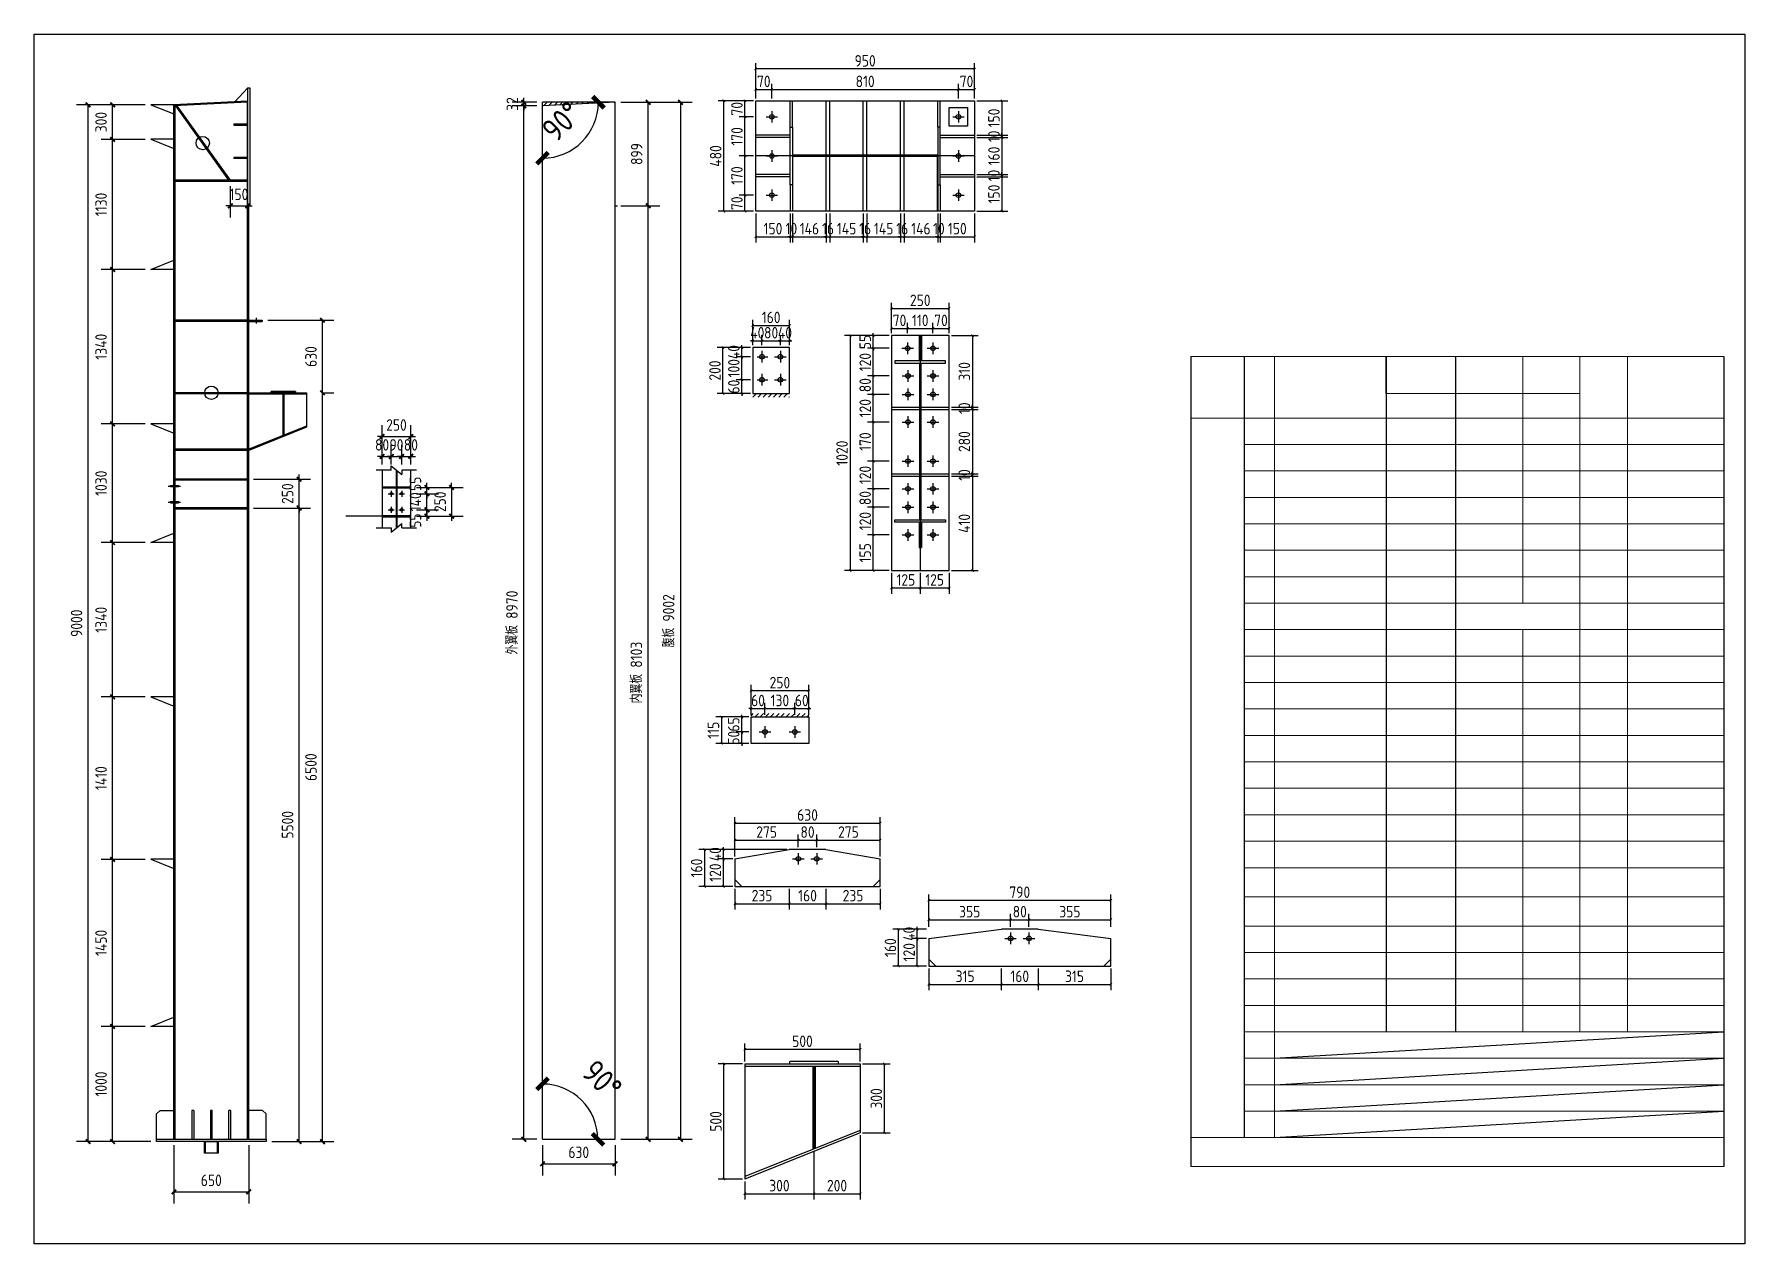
# Model space of a CAD drawing. Extents: x 411778 to 673094, y -11605 to 324395.
# Drawn here: x 457768 to 472618, y 103253 to 113753 of the extents above; entities that cross this region are included whole.
import ezdxf

# ---------------------------------------------------------------- set-up
doc = ezdxf.new("R2010")
doc.units = 0
doc.header["$LTSCALE"] = 1000
doc.header["$MEASUREMENT"] = 0
doc.layers.add('钢架', color=7, linetype='Continuous', lineweight=25)
doc.styles.get("Standard").update_dxf_attribs({"font": 'gbenor.shx', "bigfont": 'gbcbig.shx'})
doc.dimstyles.get("Standard").update_dxf_attribs({"dimscale": 100, "dimtxt": 3.5, "dimasz": 1, "dimexe": 2.5, "dimexo": 3, "dimgap": 1.5, "dimtad": 1, "dimdec": 0, "dimzin": 0, "dimdsep": 46, "dimtxsty": 'Standard', "dimblk": 'ARCHTICK', "dimcen": 0.09, "dimadec": 0, "dimazin": 0, "dimtfac": 1, "dimtdec": 0, "dimtix": 1, "dimtmove": 2, "dimatfit": 3, "dimfxl": 1, "dimtolj": 1, "dimtzin": 0, "dimarcsym": 0})

msp = doc.modelspace()

# ---------------------------------------------------------------- blocks, each defined once
blk = doc.blocks.new('_ArchTick')
at = {"color": 0, "linetype": 'ByBlock', "const_width": 0.4}
blk.add_lwpolyline([(-0.5, -0.5), (0.5, 0.5)], dxfattribs=at)
blk = doc.blocks.new('*D1178')
at = {"color": 3, "lineweight": -2}
for p, q in [((458731, 105140), (458349, 105140)), ((458449, 104140), (458449, 105140)), ((458781, 104140), (458349, 104140))]:
    blk.add_line(p, q, dxfattribs=at)
at = {"layer": 'Defpoints', "color": 0}
for p in [(458449, 105140), (458781, 105140), (458831, 104140)]:
    blk.add_point(p, dxfattribs=at)
at = {"color": 3, "lineweight": -2, "xscale": 40, "yscale": 40, "zscale": 40}
for p, rotation in [((458449, 105140), 90), ((458449, 104140), 270)]:
    blk.add_blockref('_ArchTick', p, dxfattribs=dict(at, rotation=rotation))
at = {"color": 0, "insert": (458349, 104640), "char_height": 100, "attachment_point": 5, "rotation": 90}
blk.add_mtext('\\A1;1000', dxfattribs=at)
blk = doc.blocks.new('*D1179')
at = {"color": 3, "lineweight": -2}
for p, q in [((458731, 106590), (458349, 106590)), ((458449, 105140), (458449, 106590)), ((458731, 105140), (458349, 105140))]:
    blk.add_line(p, q, dxfattribs=at)
at = {"layer": 'Defpoints', "color": 0}
for p in [(458449, 106590), (458781, 106590), (458781, 105140)]:
    blk.add_point(p, dxfattribs=at)
at = {"color": 3, "lineweight": -2, "xscale": 40, "yscale": 40, "zscale": 40}
for p, rotation in [((458449, 106590), 90), ((458449, 105140), 270)]:
    blk.add_blockref('_ArchTick', p, dxfattribs=dict(at, rotation=rotation))
at = {"color": 0, "insert": (458349, 105865), "char_height": 100, "attachment_point": 5, "rotation": 90}
blk.add_mtext('\\A1;1450', dxfattribs=at)
blk = doc.blocks.new('*D1185')
at = {"color": 3, "lineweight": -2}
for p, q in [((458731, 113140), (458349, 113140)), ((458449, 112840), (458449, 113140)), ((458731, 112840), (458349, 112840))]:
    blk.add_line(p, q, dxfattribs=at)
at = {"layer": 'Defpoints', "color": 0}
for p in [(458449, 113140), (458781, 113140), (458781, 112840)]:
    blk.add_point(p, dxfattribs=at)
at = {"color": 3, "lineweight": -2, "xscale": 40, "yscale": 40, "zscale": 40}
for p, rotation in [((458449, 113140), 90), ((458449, 112840), 270)]:
    blk.add_blockref('_ArchTick', p, dxfattribs=dict(at, rotation=rotation))
at = {"color": 0, "insert": (458349, 112990), "char_height": 100, "attachment_point": 5, "rotation": 90}
blk.add_mtext('\\A1;300', dxfattribs=at)
blk = doc.blocks.new('*D1154')
at = {"color": 3, "lineweight": -2}
for p, q in [((460271, 110640), (460371, 110640)), ((460271, 104140), (460271, 110640)), ((459831, 104140), (460371, 104140))]:
    blk.add_line(p, q, dxfattribs=at)
at = {"layer": 'Defpoints', "color": 0}
for p in [(460221, 110640), (460271, 110640), (459781, 104140)]:
    blk.add_point(p, dxfattribs=at)
at = {"color": 3, "lineweight": -2, "xscale": 40, "yscale": 40, "zscale": 40}
for p, rotation in [((460271, 110640), 90), ((460271, 104140), 270)]:
    blk.add_blockref('_ArchTick', p, dxfattribs=dict(at, rotation=rotation))
at = {"color": 0, "insert": (460171, 107390), "char_height": 100, "attachment_point": 5, "rotation": 90}
blk.add_mtext('\\A1;6500', dxfattribs=at)
blk = doc.blocks.new('*D1186')
at = {"color": 3, "lineweight": -2}
for p, q in [((459796, 111270), (460371, 111270)), ((460271, 110640), (460271, 111270)), ((460271, 110640), (460371, 110640))]:
    blk.add_line(p, q, dxfattribs=at)
at = {"layer": 'Defpoints', "color": 0}
for p in [(459746, 111270), (460271, 111270), (460221, 110640)]:
    blk.add_point(p, dxfattribs=at)
at = {"color": 3, "lineweight": -2, "xscale": 40, "yscale": 40, "zscale": 40}
for p, rotation in [((460271, 111270), 90), ((460271, 110640), 270)]:
    blk.add_blockref('_ArchTick', p, dxfattribs=dict(at, rotation=rotation))
at = {"color": 0, "insert": (460171, 110955), "char_height": 100, "attachment_point": 5, "rotation": 90}
blk.add_mtext('\\A1;630', dxfattribs=at)
blk = doc.blocks.new('*D1155')
at = {"color": 3, "lineweight": -2}
for p, q in [((458731, 113140), (458136, 113140)), ((458236, 104140), (458236, 113140)), ((458781, 104140), (458136, 104140))]:
    blk.add_line(p, q, dxfattribs=at)
at = {"layer": 'Defpoints', "color": 0}
for p in [(458236, 113140), (458781, 113140), (458831, 104140)]:
    blk.add_point(p, dxfattribs=at)
at = {"color": 3, "lineweight": -2, "xscale": 40, "yscale": 40, "zscale": 40}
for p, rotation in [((458236, 113140), 90), ((458236, 104140), 270)]:
    blk.add_blockref('_ArchTick', p, dxfattribs=dict(at, rotation=rotation))
at = {"color": 0, "insert": (458136, 108640), "char_height": 100, "attachment_point": 5, "rotation": 90}
blk.add_mtext('\\A1;9000', dxfattribs=at)
blk = doc.blocks.new('*D1193')
at = {"color": 3, "lineweight": -2}
for p, q in [((462181, 104110), (462181, 103847)), ((462811, 104110), (462811, 103847)), ((462181, 103947), (462811, 103947))]:
    blk.add_line(p, q, dxfattribs=at)
at = {"layer": 'Defpoints', "color": 0}
for p in [(462181, 104160), (462811, 104160), (462811, 103947)]:
    blk.add_point(p, dxfattribs=at)
at = {"color": 3, "lineweight": -2, "xscale": 40, "yscale": 40, "zscale": 40, "rotation": 180}
blk.add_blockref('_ArchTick', (462181, 103947), dxfattribs=at)
at = {"color": 3, "lineweight": -2, "xscale": 40, "yscale": 40, "zscale": 40}
blk.add_blockref('_ArchTick', (462811, 103947), dxfattribs=at)
at = {"color": 0, "insert": (462496, 104047), "char_height": 100, "attachment_point": 5}
blk.add_mtext('\\A1;630', dxfattribs=at)
blk = doc.blocks.new('*D1194')
at = {"color": 3, "lineweight": -2}
for p, q in [((462131, 113131), (461919, 113131)), ((462019, 104160), (462019, 113131)), ((462131, 104160), (461919, 104160))]:
    blk.add_line(p, q, dxfattribs=at)
at = {"layer": 'Defpoints', "color": 0}
for p in [(462019, 113131), (462181, 113131), (462181, 104160)]:
    blk.add_point(p, dxfattribs=at)
at = {"color": 3, "lineweight": -2, "xscale": 40, "yscale": 40, "zscale": 40}
for p, rotation in [((462019, 113131), 90), ((462019, 104160), 270)]:
    blk.add_blockref('_ArchTick', p, dxfattribs=dict(at, rotation=rotation))
at = {"color": 0, "insert": (461916, 108646), "char_height": 100, "attachment_point": 5, "rotation": 90}
blk.add_mtext('\\A1;外翼板 8970', dxfattribs=at)
blk = doc.blocks.new('*D1195')
at = {"color": 3, "lineweight": -2}
for p, q in [((462131, 113162), (461919, 113162)), ((462019, 113162), (462019, 113202)), ((462019, 113131), (462019, 113162)), ((462131, 113131), (461919, 113131)), ((462019, 113131), (462019, 113091))]:
    blk.add_line(p, q, dxfattribs=at)
at = {"layer": 'Defpoints', "color": 0}
for p in [(462019, 113162), (462181, 113162), (462181, 113131)]:
    blk.add_point(p, dxfattribs=at)
at = {"color": 3, "lineweight": -2, "xscale": 40, "yscale": 40, "zscale": 40}
for p, rotation in [((462019, 113162), 270), ((462019, 113131), 90)]:
    blk.add_blockref('_ArchTick', p, dxfattribs=dict(at, rotation=rotation))
at = {"color": 0, "insert": (461919, 113147), "char_height": 100, "attachment_point": 5, "rotation": 90}
blk.add_mtext('\\A1;32', dxfattribs=at)
blk = doc.blocks.new('*D1196')
at = {"color": 3, "lineweight": -2}
for p, q in [((462861, 112264), (463199, 112264)), ((463099, 104160), (463099, 112264)), ((462861, 104160), (463199, 104160))]:
    blk.add_line(p, q, dxfattribs=at)
at = {"layer": 'Defpoints', "color": 0}
for p in [(462811, 112264), (463099, 112264), (462811, 104160)]:
    blk.add_point(p, dxfattribs=at)
at = {"color": 3, "lineweight": -2, "xscale": 40, "yscale": 40, "zscale": 40}
for p, rotation in [((463099, 112264), 90), ((463099, 104160), 270)]:
    blk.add_blockref('_ArchTick', p, dxfattribs=dict(at, rotation=rotation))
at = {"color": 0, "insert": (462996, 108212), "char_height": 100, "attachment_point": 5, "rotation": 90}
blk.add_mtext('\\A1;内翼板 8103', dxfattribs=at)
blk = doc.blocks.new('*D1197')
at = {"color": 3, "lineweight": -2}
for p, q in [((462861, 113162), (463199, 113162)), ((463099, 112264), (463099, 113162)), ((462861, 112264), (463199, 112264))]:
    blk.add_line(p, q, dxfattribs=at)
at = {"layer": 'Defpoints', "color": 0}
for p in [(462811, 113162), (463099, 113162), (462811, 112264)]:
    blk.add_point(p, dxfattribs=at)
at = {"color": 3, "lineweight": -2, "xscale": 40, "yscale": 40, "zscale": 40}
for p, rotation in [((463099, 113162), 90), ((463099, 112264), 270)]:
    blk.add_blockref('_ArchTick', p, dxfattribs=dict(at, rotation=rotation))
at = {"color": 0, "insert": (462999, 112713), "char_height": 100, "attachment_point": 5, "rotation": 90}
blk.add_mtext('\\A1;899', dxfattribs=at)
blk = doc.blocks.new('*D1156')
at = {"color": 3, "lineweight": -2}
for p, q in [((462861, 113162), (463479, 113162)), ((463379, 113162), (463379, 104160)), ((462861, 104160), (463479, 104160))]:
    blk.add_line(p, q, dxfattribs=at)
at = {"layer": 'Defpoints', "color": 0}
for p in [(462811, 113162), (462811, 104160), (463379, 104160)]:
    blk.add_point(p, dxfattribs=at)
at = {"color": 3, "lineweight": -2, "xscale": 40, "yscale": 40, "zscale": 40}
for p, rotation in [((463379, 113162), 90), ((463379, 104160), 270)]:
    blk.add_blockref('_ArchTick', p, dxfattribs=dict(at, rotation=rotation))
at = {"color": 0, "insert": (463276, 108661), "char_height": 100, "attachment_point": 5, "rotation": 90}
blk.add_mtext('\\A1;腹板 9002', dxfattribs=at)
blk = doc.blocks.new('*D1198')
at = {"color": 3, "lineweight": -2}
for p, q in [((464012, 112696), (463889, 112696)), ((463939, 112356), (463939, 112696)), ((464012, 112356), (463889, 112356))]:
    blk.add_line(p, q, dxfattribs=at)
at = {"layer": 'Defpoints', "color": 0}
for p in [(463939, 112696), (464032, 112696), (464032, 112356)]:
    blk.add_point(p, dxfattribs=at)
at = {"color": 3, "lineweight": -2, "xscale": 20, "yscale": 20, "zscale": 20}
for p, rotation in [((463939, 112696), 90), ((463939, 112356), 270)]:
    blk.add_blockref('_ArchTick', p, dxfattribs=dict(at, rotation=rotation))
at = {"color": 0, "insert": (463869, 112526), "char_height": 100, "attachment_point": 5, "rotation": 90}
blk.add_mtext('\\A1;170', dxfattribs=at)
blk = doc.blocks.new('*D1199')
at = {"color": 3, "lineweight": -2}
for p, q in [((464012, 113036), (463889, 113036)), ((463939, 112696), (463939, 113036)), ((464012, 112696), (463889, 112696))]:
    blk.add_line(p, q, dxfattribs=at)
at = {"layer": 'Defpoints', "color": 0}
for p in [(463939, 113036), (464032, 113036), (464032, 112696)]:
    blk.add_point(p, dxfattribs=at)
at = {"color": 3, "lineweight": -2, "xscale": 20, "yscale": 20, "zscale": 20}
for p, rotation in [((463939, 113036), 90), ((463939, 112696), 270)]:
    blk.add_blockref('_ArchTick', p, dxfattribs=dict(at, rotation=rotation))
at = {"color": 0, "insert": (463869, 112866), "char_height": 100, "attachment_point": 5, "rotation": 90}
blk.add_mtext('\\A1;170', dxfattribs=at)
blk = doc.blocks.new('*D1200')
at = {"color": 3, "lineweight": -2}
for p, q in [((464012, 113176), (463889, 113176)), ((463939, 113036), (463939, 113176)), ((464012, 113036), (463889, 113036))]:
    blk.add_line(p, q, dxfattribs=at)
at = {"layer": 'Defpoints', "color": 0}
for p in [(463939, 113176), (464032, 113176), (464032, 113036)]:
    blk.add_point(p, dxfattribs=at)
at = {"color": 3, "lineweight": -2, "xscale": 20, "yscale": 20, "zscale": 20}
for p, rotation in [((463939, 113176), 90), ((463939, 113036), 270)]:
    blk.add_blockref('_ArchTick', p, dxfattribs=dict(at, rotation=rotation))
at = {"color": 0, "insert": (463869, 113106), "char_height": 100, "attachment_point": 5, "rotation": 90}
blk.add_mtext('\\A1;70', dxfattribs=at)
blk = doc.blocks.new('*D1201')
at = {"color": 3, "lineweight": -2}
for p, q in [((464012, 113176), (463705, 113176)), ((463755, 112216), (463755, 113176)), ((464012, 112216), (463705, 112216))]:
    blk.add_line(p, q, dxfattribs=at)
at = {"layer": 'Defpoints', "color": 0}
for p in [(463755, 113176), (464032, 113176), (464032, 112216)]:
    blk.add_point(p, dxfattribs=at)
at = {"color": 3, "lineweight": -2, "xscale": 20, "yscale": 20, "zscale": 20}
for p, rotation in [((463755, 113176), 90), ((463755, 112216), 270)]:
    blk.add_blockref('_ArchTick', p, dxfattribs=dict(at, rotation=rotation))
at = {"color": 0, "insert": (463685, 112696), "char_height": 100, "attachment_point": 5, "rotation": 90}
blk.add_mtext('\\A1;480', dxfattribs=at)
blk = doc.blocks.new('*D1157')
at = {"color": 3, "lineweight": -2}
for p, q in [((464032, 113196), (464032, 113323)), ((464172, 113196), (464172, 113323)), ((464032, 113273), (464172, 113273))]:
    blk.add_line(p, q, dxfattribs=at)
at = {"layer": 'Defpoints', "color": 0}
for p in [(464032, 113176), (464172, 113273), (464172, 113176)]:
    blk.add_point(p, dxfattribs=at)
at = {"color": 3, "lineweight": -2, "xscale": 20, "yscale": 20, "zscale": 20, "rotation": 180}
blk.add_blockref('_ArchTick', (464032, 113273), dxfattribs=at)
at = {"color": 3, "lineweight": -2, "xscale": 20, "yscale": 20, "zscale": 20}
blk.add_blockref('_ArchTick', (464172, 113273), dxfattribs=at)
at = {"color": 0, "insert": (464102, 113343), "char_height": 100, "attachment_point": 5}
blk.add_mtext('\\A1;70', dxfattribs=at)
blk = doc.blocks.new('*D1158')
at = {"color": 3, "lineweight": -2}
for p, q in [((464172, 113196), (464172, 113323)), ((465792, 113196), (465792, 113323)), ((464172, 113273), (465792, 113273))]:
    blk.add_line(p, q, dxfattribs=at)
at = {"layer": 'Defpoints', "color": 0}
for p in [(464172, 113176), (465792, 113273), (465792, 113176)]:
    blk.add_point(p, dxfattribs=at)
at = {"color": 3, "lineweight": -2, "xscale": 20, "yscale": 20, "zscale": 20, "rotation": 180}
blk.add_blockref('_ArchTick', (464172, 113273), dxfattribs=at)
at = {"color": 3, "lineweight": -2, "xscale": 20, "yscale": 20, "zscale": 20}
blk.add_blockref('_ArchTick', (465792, 113273), dxfattribs=at)
at = {"color": 0, "insert": (464982, 113343), "char_height": 100, "attachment_point": 5}
blk.add_mtext('\\A1;810', dxfattribs=at)
blk = doc.blocks.new('*D1202')
at = {"color": 3, "lineweight": -2}
for p, q in [((465792, 113196), (465792, 113323)), ((465932, 113196), (465932, 113323)), ((465792, 113273), (465932, 113273))]:
    blk.add_line(p, q, dxfattribs=at)
at = {"layer": 'Defpoints', "color": 0}
for p in [(465792, 113176), (465932, 113273), (465932, 113176)]:
    blk.add_point(p, dxfattribs=at)
at = {"color": 3, "lineweight": -2, "xscale": 20, "yscale": 20, "zscale": 20, "rotation": 180}
blk.add_blockref('_ArchTick', (465792, 113273), dxfattribs=at)
at = {"color": 3, "lineweight": -2, "xscale": 20, "yscale": 20, "zscale": 20}
blk.add_blockref('_ArchTick', (465932, 113273), dxfattribs=at)
at = {"color": 0, "insert": (465862, 113343), "char_height": 100, "attachment_point": 5}
blk.add_mtext('\\A1;70', dxfattribs=at)
blk = doc.blocks.new('*D1203')
at = {"color": 3, "lineweight": -2}
for p, q in [((464032, 113196), (464032, 113502)), ((465932, 113196), (465932, 113502)), ((465932, 113452), (464032, 113452))]:
    blk.add_line(p, q, dxfattribs=at)
at = {"layer": 'Defpoints', "color": 0}
for p in [(464032, 113452), (464032, 113176), (465932, 113176)]:
    blk.add_point(p, dxfattribs=at)
at = {"color": 3, "lineweight": -2, "xscale": 20, "yscale": 20, "zscale": 20, "rotation": 180}
blk.add_blockref('_ArchTick', (464032, 113452), dxfattribs=at)
at = {"color": 3, "lineweight": -2, "xscale": 20, "yscale": 20, "zscale": 20}
blk.add_blockref('_ArchTick', (465932, 113452), dxfattribs=at)
at = {"color": 0, "insert": (464982, 113522), "char_height": 100, "attachment_point": 5}
blk.add_mtext('\\A1;950', dxfattribs=at)
blk = doc.blocks.new('*D1159')
at = {"color": 3, "lineweight": -2}
for p, q in [((464012, 112356), (463889, 112356)), ((463939, 112216), (463939, 112356)), ((464012, 112216), (463889, 112216))]:
    blk.add_line(p, q, dxfattribs=at)
at = {"layer": 'Defpoints', "color": 0}
for p in [(463939, 112356), (464032, 112356), (464032, 112216)]:
    blk.add_point(p, dxfattribs=at)
at = {"color": 3, "lineweight": -2, "xscale": 20, "yscale": 20, "zscale": 20}
for p, rotation in [((463939, 112356), 90), ((463939, 112216), 270)]:
    blk.add_blockref('_ArchTick', p, dxfattribs=dict(at, rotation=rotation))
at = {"color": 0, "insert": (463869, 112286), "char_height": 100, "attachment_point": 5, "rotation": 90}
blk.add_mtext('\\A1;70', dxfattribs=at)
blk = doc.blocks.new('*D1204')
at = {"color": 3, "lineweight": -2}
for p, q in [((465952, 113176), (466220, 113176)), ((466170, 113176), (466170, 112876)), ((465952, 112876), (466220, 112876))]:
    blk.add_line(p, q, dxfattribs=at)
at = {"layer": 'Defpoints', "color": 0}
for p in [(465932, 113176), (465932, 112876), (466170, 112876)]:
    blk.add_point(p, dxfattribs=at)
at = {"color": 3, "lineweight": -2, "xscale": 20, "yscale": 20, "zscale": 20}
for p, rotation in [((466170, 113176), 90), ((466170, 112876), 270)]:
    blk.add_blockref('_ArchTick', p, dxfattribs=dict(at, rotation=rotation))
at = {"color": 0, "insert": (466100, 113026), "char_height": 100, "attachment_point": 5, "rotation": 90}
blk.add_mtext('\\A1;150', dxfattribs=at)
blk = doc.blocks.new('*D1205')
at = {"color": 3, "lineweight": -2}
for p, q in [((465952, 112876), (466220, 112876)), ((466170, 112876), (466170, 112896)), ((466170, 112876), (466170, 112856)), ((465952, 112856), (466220, 112856)), ((466170, 112856), (466170, 112836))]:
    blk.add_line(p, q, dxfattribs=at)
at = {"layer": 'Defpoints', "color": 0}
for p in [(465932, 112876), (465932, 112856), (466170, 112856)]:
    blk.add_point(p, dxfattribs=at)
at = {"color": 3, "lineweight": -2, "xscale": 20, "yscale": 20, "zscale": 20}
for p, rotation in [((466170, 112876), 270), ((466170, 112856), 90)]:
    blk.add_blockref('_ArchTick', p, dxfattribs=dict(at, rotation=rotation))
at = {"color": 0, "insert": (466100, 112866), "char_height": 100, "attachment_point": 5, "rotation": 90}
blk.add_mtext('\\A1;10', dxfattribs=at)
blk = doc.blocks.new('*D1206')
at = {"color": 3, "lineweight": -2}
for p, q in [((465952, 112856), (466220, 112856)), ((466170, 112856), (466170, 112536)), ((465952, 112536), (466220, 112536))]:
    blk.add_line(p, q, dxfattribs=at)
at = {"layer": 'Defpoints', "color": 0}
for p in [(465932, 112856), (465932, 112536), (466170, 112536)]:
    blk.add_point(p, dxfattribs=at)
at = {"color": 3, "lineweight": -2, "xscale": 20, "yscale": 20, "zscale": 20}
for p, rotation in [((466170, 112856), 90), ((466170, 112536), 270)]:
    blk.add_blockref('_ArchTick', p, dxfattribs=dict(at, rotation=rotation))
at = {"color": 0, "insert": (466100, 112696), "char_height": 100, "attachment_point": 5, "rotation": 90}
blk.add_mtext('\\A1;160', dxfattribs=at)
blk = doc.blocks.new('*D1207')
at = {"color": 3, "lineweight": -2}
for p, q in [((465952, 112536), (466220, 112536)), ((465952, 112516), (466220, 112516)), ((466170, 112536), (466170, 112556)), ((466170, 112536), (466170, 112516)), ((466170, 112516), (466170, 112496))]:
    blk.add_line(p, q, dxfattribs=at)
at = {"layer": 'Defpoints', "color": 0}
for p in [(465932, 112536), (465932, 112516), (466170, 112516)]:
    blk.add_point(p, dxfattribs=at)
at = {"color": 3, "lineweight": -2, "xscale": 20, "yscale": 20, "zscale": 20}
for p, rotation in [((466170, 112536), 270), ((466170, 112516), 90)]:
    blk.add_blockref('_ArchTick', p, dxfattribs=dict(at, rotation=rotation))
at = {"color": 0, "insert": (466100, 112526), "char_height": 100, "attachment_point": 5, "rotation": 90}
blk.add_mtext('\\A1;10', dxfattribs=at)
blk = doc.blocks.new('*D1208')
at = {"color": 3, "lineweight": -2}
for p, q in [((465952, 112516), (466220, 112516)), ((466170, 112516), (466170, 112216)), ((465952, 112216), (466220, 112216))]:
    blk.add_line(p, q, dxfattribs=at)
at = {"layer": 'Defpoints', "color": 0}
for p in [(465932, 112516), (465932, 112216), (466170, 112216)]:
    blk.add_point(p, dxfattribs=at)
at = {"color": 3, "lineweight": -2, "xscale": 20, "yscale": 20, "zscale": 20}
for p, rotation in [((466170, 112516), 90), ((466170, 112216), 270)]:
    blk.add_blockref('_ArchTick', p, dxfattribs=dict(at, rotation=rotation))
at = {"color": 0, "insert": (466100, 112366), "char_height": 100, "attachment_point": 5, "rotation": 90}
blk.add_mtext('\\A1;150', dxfattribs=at)
blk = doc.blocks.new('*D1209')
at = {"color": 3, "lineweight": -2}
for p, q in [((464032, 112196), (464032, 111945)), ((464332, 112196), (464332, 111945)), ((464032, 111995), (464332, 111995))]:
    blk.add_line(p, q, dxfattribs=at)
at = {"layer": 'Defpoints', "color": 0}
for p in [(464032, 112216), (464332, 112216), (464332, 111995)]:
    blk.add_point(p, dxfattribs=at)
at = {"color": 3, "lineweight": -2, "xscale": 20, "yscale": 20, "zscale": 20, "rotation": 180}
blk.add_blockref('_ArchTick', (464032, 111995), dxfattribs=at)
at = {"color": 3, "lineweight": -2, "xscale": 20, "yscale": 20, "zscale": 20}
blk.add_blockref('_ArchTick', (464332, 111995), dxfattribs=at)
at = {"color": 0, "insert": (464182, 112065), "char_height": 100, "attachment_point": 5}
blk.add_mtext('\\A1;150', dxfattribs=at)
blk = doc.blocks.new('*D1210')
at = {"color": 3, "lineweight": -2}
for p, q in [((464332, 112196), (464332, 111945)), ((464352, 112196), (464352, 111945)), ((464332, 111995), (464312, 111995)), ((464332, 111995), (464352, 111995)), ((464352, 111995), (464372, 111995))]:
    blk.add_line(p, q, dxfattribs=at)
at = {"layer": 'Defpoints', "color": 0}
for p in [(464332, 112216), (464352, 112216), (464352, 111995)]:
    blk.add_point(p, dxfattribs=at)
at = {"color": 3, "lineweight": -2, "xscale": 20, "yscale": 20, "zscale": 20}
blk.add_blockref('_ArchTick', (464332, 111995), dxfattribs=at)
at = {"color": 3, "lineweight": -2, "xscale": 20, "yscale": 20, "zscale": 20, "rotation": 180}
blk.add_blockref('_ArchTick', (464352, 111995), dxfattribs=at)
at = {"color": 0, "insert": (464342, 112065), "char_height": 100, "attachment_point": 5}
blk.add_mtext('\\A1;10', dxfattribs=at)
blk = doc.blocks.new('*D1211')
at = {"color": 3, "lineweight": -2}
for p, q in [((464352, 112196), (464352, 111945)), ((464644, 112196), (464644, 111945)), ((464352, 111995), (464644, 111995))]:
    blk.add_line(p, q, dxfattribs=at)
at = {"layer": 'Defpoints', "color": 0}
for p in [(464352, 112216), (464644, 112216), (464644, 111995)]:
    blk.add_point(p, dxfattribs=at)
at = {"color": 3, "lineweight": -2, "xscale": 20, "yscale": 20, "zscale": 20, "rotation": 180}
blk.add_blockref('_ArchTick', (464352, 111995), dxfattribs=at)
at = {"color": 3, "lineweight": -2, "xscale": 20, "yscale": 20, "zscale": 20}
blk.add_blockref('_ArchTick', (464644, 111995), dxfattribs=at)
at = {"color": 0, "insert": (464498, 112065), "char_height": 100, "attachment_point": 5}
blk.add_mtext('\\A1;146', dxfattribs=at)
blk = doc.blocks.new('*D1212')
at = {"color": 3, "lineweight": -2}
for p, q in [((464644, 112196), (464644, 111945)), ((464676, 112196), (464676, 111945)), ((464644, 111995), (464624, 111995)), ((464644, 111995), (464676, 111995)), ((464676, 111995), (464696, 111995))]:
    blk.add_line(p, q, dxfattribs=at)
at = {"layer": 'Defpoints', "color": 0}
for p in [(464644, 112216), (464676, 112216), (464676, 111995)]:
    blk.add_point(p, dxfattribs=at)
at = {"color": 3, "lineweight": -2, "xscale": 20, "yscale": 20, "zscale": 20}
blk.add_blockref('_ArchTick', (464644, 111995), dxfattribs=at)
at = {"color": 3, "lineweight": -2, "xscale": 20, "yscale": 20, "zscale": 20, "rotation": 180}
blk.add_blockref('_ArchTick', (464676, 111995), dxfattribs=at)
at = {"color": 0, "insert": (464660, 112065), "char_height": 100, "attachment_point": 5}
blk.add_mtext('\\A1;16', dxfattribs=at)
blk = doc.blocks.new('*D1213')
at = {"color": 3, "lineweight": -2}
for p, q in [((464676, 112196), (464676, 111945)), ((464966, 112196), (464966, 111945)), ((464676, 111995), (464966, 111995))]:
    blk.add_line(p, q, dxfattribs=at)
at = {"layer": 'Defpoints', "color": 0}
for p in [(464676, 112216), (464966, 112216), (464966, 111995)]:
    blk.add_point(p, dxfattribs=at)
at = {"color": 3, "lineweight": -2, "xscale": 20, "yscale": 20, "zscale": 20, "rotation": 180}
blk.add_blockref('_ArchTick', (464676, 111995), dxfattribs=at)
at = {"color": 3, "lineweight": -2, "xscale": 20, "yscale": 20, "zscale": 20}
blk.add_blockref('_ArchTick', (464966, 111995), dxfattribs=at)
at = {"color": 0, "insert": (464821, 112065), "char_height": 100, "attachment_point": 5}
blk.add_mtext('\\A1;145', dxfattribs=at)
blk = doc.blocks.new('*D1214')
at = {"color": 3, "lineweight": -2}
for p, q in [((464966, 112196), (464966, 111945)), ((464998, 112196), (464998, 111945)), ((464966, 111995), (464946, 111995)), ((464966, 111995), (464998, 111995)), ((464998, 111995), (465018, 111995))]:
    blk.add_line(p, q, dxfattribs=at)
at = {"layer": 'Defpoints', "color": 0}
for p in [(464966, 112216), (464998, 112216), (464998, 111995)]:
    blk.add_point(p, dxfattribs=at)
at = {"color": 3, "lineweight": -2, "xscale": 20, "yscale": 20, "zscale": 20}
blk.add_blockref('_ArchTick', (464966, 111995), dxfattribs=at)
at = {"color": 3, "lineweight": -2, "xscale": 20, "yscale": 20, "zscale": 20, "rotation": 180}
blk.add_blockref('_ArchTick', (464998, 111995), dxfattribs=at)
at = {"color": 0, "insert": (464982, 112065), "char_height": 100, "attachment_point": 5}
blk.add_mtext('\\A1;16', dxfattribs=at)
blk = doc.blocks.new('*D1215')
at = {"color": 3, "lineweight": -2}
for p, q in [((464998, 112196), (464998, 111945)), ((465288, 112196), (465288, 111945)), ((464998, 111995), (465288, 111995))]:
    blk.add_line(p, q, dxfattribs=at)
at = {"layer": 'Defpoints', "color": 0}
for p in [(464998, 112216), (465288, 112216), (465288, 111995)]:
    blk.add_point(p, dxfattribs=at)
at = {"color": 3, "lineweight": -2, "xscale": 20, "yscale": 20, "zscale": 20, "rotation": 180}
blk.add_blockref('_ArchTick', (464998, 111995), dxfattribs=at)
at = {"color": 3, "lineweight": -2, "xscale": 20, "yscale": 20, "zscale": 20}
blk.add_blockref('_ArchTick', (465288, 111995), dxfattribs=at)
at = {"color": 0, "insert": (465143, 112065), "char_height": 100, "attachment_point": 5}
blk.add_mtext('\\A1;145', dxfattribs=at)
blk = doc.blocks.new('*D1216')
at = {"color": 3, "lineweight": -2}
for p, q in [((465288, 112196), (465288, 111945)), ((465320, 112196), (465320, 111945)), ((465288, 111995), (465268, 111995)), ((465288, 111995), (465320, 111995)), ((465320, 111995), (465340, 111995))]:
    blk.add_line(p, q, dxfattribs=at)
at = {"layer": 'Defpoints', "color": 0}
for p in [(465288, 112216), (465320, 112216), (465320, 111995)]:
    blk.add_point(p, dxfattribs=at)
at = {"color": 3, "lineweight": -2, "xscale": 20, "yscale": 20, "zscale": 20}
blk.add_blockref('_ArchTick', (465288, 111995), dxfattribs=at)
at = {"color": 3, "lineweight": -2, "xscale": 20, "yscale": 20, "zscale": 20, "rotation": 180}
blk.add_blockref('_ArchTick', (465320, 111995), dxfattribs=at)
at = {"color": 0, "insert": (465304, 112065), "char_height": 100, "attachment_point": 5}
blk.add_mtext('\\A1;16', dxfattribs=at)
blk = doc.blocks.new('*D1217')
at = {"color": 3, "lineweight": -2}
for p, q in [((465320, 112196), (465320, 111945)), ((465612, 112196), (465612, 111945)), ((465320, 111995), (465612, 111995))]:
    blk.add_line(p, q, dxfattribs=at)
at = {"layer": 'Defpoints', "color": 0}
for p in [(465320, 112216), (465612, 112216), (465612, 111995)]:
    blk.add_point(p, dxfattribs=at)
at = {"color": 3, "lineweight": -2, "xscale": 20, "yscale": 20, "zscale": 20, "rotation": 180}
blk.add_blockref('_ArchTick', (465320, 111995), dxfattribs=at)
at = {"color": 3, "lineweight": -2, "xscale": 20, "yscale": 20, "zscale": 20}
blk.add_blockref('_ArchTick', (465612, 111995), dxfattribs=at)
at = {"color": 0, "insert": (465466, 112065), "char_height": 100, "attachment_point": 5}
blk.add_mtext('\\A1;146', dxfattribs=at)
blk = doc.blocks.new('*D1218')
at = {"color": 3, "lineweight": -2}
for p, q in [((465612, 112196), (465612, 111945)), ((465632, 112196), (465632, 111945)), ((465612, 111995), (465592, 111995)), ((465612, 111995), (465632, 111995)), ((465632, 111995), (465652, 111995))]:
    blk.add_line(p, q, dxfattribs=at)
at = {"layer": 'Defpoints', "color": 0}
for p in [(465612, 112216), (465632, 112216), (465632, 111995)]:
    blk.add_point(p, dxfattribs=at)
at = {"color": 3, "lineweight": -2, "xscale": 20, "yscale": 20, "zscale": 20}
blk.add_blockref('_ArchTick', (465612, 111995), dxfattribs=at)
at = {"color": 3, "lineweight": -2, "xscale": 20, "yscale": 20, "zscale": 20, "rotation": 180}
blk.add_blockref('_ArchTick', (465632, 111995), dxfattribs=at)
at = {"color": 0, "insert": (465622, 112065), "char_height": 100, "attachment_point": 5}
blk.add_mtext('\\A1;10', dxfattribs=at)
blk = doc.blocks.new('*D1219')
at = {"color": 3, "lineweight": -2}
for p, q in [((465632, 112196), (465632, 111945)), ((465932, 112196), (465932, 111945)), ((465632, 111995), (465932, 111995))]:
    blk.add_line(p, q, dxfattribs=at)
at = {"layer": 'Defpoints', "color": 0}
for p in [(465632, 112216), (465932, 112216), (465932, 111995)]:
    blk.add_point(p, dxfattribs=at)
at = {"color": 3, "lineweight": -2, "xscale": 20, "yscale": 20, "zscale": 20, "rotation": 180}
blk.add_blockref('_ArchTick', (465632, 111995), dxfattribs=at)
at = {"color": 3, "lineweight": -2, "xscale": 20, "yscale": 20, "zscale": 20}
blk.add_blockref('_ArchTick', (465932, 111995), dxfattribs=at)
at = {"color": 0, "insert": (465782, 112065), "char_height": 100, "attachment_point": 5}
blk.add_mtext('\\A1;150', dxfattribs=at)
blk = doc.blocks.new('*D1220')
at = {"color": 3, "lineweight": -2}
for p, q in [((459471, 112435), (459471, 112163)), ((459621, 112435), (459621, 112163)), ((459471, 112263), (459431, 112263)), ((459471, 112263), (459621, 112263)), ((459621, 112263), (459661, 112263))]:
    blk.add_line(p, q, dxfattribs=at)
at = {"layer": 'Defpoints', "color": 0}
for p in [(459471, 112485), (459621, 112485), (459621, 112263)]:
    blk.add_point(p, dxfattribs=at)
at = {"color": 3, "lineweight": -2, "xscale": 40, "yscale": 40, "zscale": 40}
blk.add_blockref('_ArchTick', (459471, 112263), dxfattribs=at)
at = {"color": 3, "lineweight": -2, "xscale": 40, "yscale": 40, "zscale": 40, "rotation": 180}
blk.add_blockref('_ArchTick', (459621, 112263), dxfattribs=at)
at = {"color": 0, "insert": (459546, 112363), "char_height": 100, "attachment_point": 5}
blk.add_mtext('\\A1;150', dxfattribs=at)
blk = doc.blocks.new('*D1221')
at = {"color": 3, "lineweight": -2}
for p, q in [((465190.5, 109406.5), (465002.5, 109406.5)), ((465052.5, 109096.5), (465052.5, 109406.5)), ((465190.5, 109096.5), (465002.5, 109096.5))]:
    blk.add_line(p, q, dxfattribs=at)
at = {"layer": 'Defpoints', "color": 0}
for p in [(465052.5, 109406.5), (465210.5, 109406.5), (465210.5, 109096.5)]:
    blk.add_point(p, dxfattribs=at)
at = {"color": 3, "lineweight": -2, "xscale": 20, "yscale": 20, "zscale": 20}
for p, rotation in [((465052.5, 109406.5), 90), ((465052.5, 109096.5), 270)]:
    blk.add_blockref('_ArchTick', p, dxfattribs=dict(at, rotation=rotation))
at = {"color": 0, "insert": (464982.5, 109251.5), "char_height": 100, "attachment_point": 5, "rotation": 90}
blk.add_mtext('\\A1;155', dxfattribs=at)
blk = doc.blocks.new('*D1160')
at = {"color": 3, "lineweight": -2}
for p, q in [((465190.5, 109646.5), (465002.5, 109646.5)), ((465052.5, 109406.5), (465052.5, 109646.5)), ((465190.5, 109406.5), (465002.5, 109406.5))]:
    blk.add_line(p, q, dxfattribs=at)
at = {"layer": 'Defpoints', "color": 0}
for p in [(465052.5, 109646.5), (465210.5, 109646.5), (465210.5, 109406.5)]:
    blk.add_point(p, dxfattribs=at)
at = {"color": 3, "lineweight": -2, "xscale": 20, "yscale": 20, "zscale": 20}
for p, rotation in [((465052.5, 109646.5), 90), ((465052.5, 109406.5), 270)]:
    blk.add_blockref('_ArchTick', p, dxfattribs=dict(at, rotation=rotation))
at = {"color": 0, "insert": (464982.5, 109526.5), "char_height": 100, "attachment_point": 5, "rotation": 90}
blk.add_mtext('\\A1;120', dxfattribs=at)
blk = doc.blocks.new('*D1161')
at = {"color": 3, "lineweight": -2}
for p, q in [((465190.5, 109806.5), (465002.5, 109806.5)), ((465052.5, 109646.5), (465052.5, 109806.5)), ((465190.5, 109646.5), (465002.5, 109646.5))]:
    blk.add_line(p, q, dxfattribs=at)
at = {"layer": 'Defpoints', "color": 0}
for p in [(465052.5, 109806.5), (465210.5, 109806.5), (465210.5, 109646.5)]:
    blk.add_point(p, dxfattribs=at)
at = {"color": 3, "lineweight": -2, "xscale": 20, "yscale": 20, "zscale": 20}
for p, rotation in [((465052.5, 109806.5), 90), ((465052.5, 109646.5), 270)]:
    blk.add_blockref('_ArchTick', p, dxfattribs=dict(at, rotation=rotation))
at = {"color": 0, "insert": (464982.5, 109726.5), "char_height": 100, "attachment_point": 5, "rotation": 90}
blk.add_mtext('\\A1;80', dxfattribs=at)
blk = doc.blocks.new('*D1162')
at = {"color": 3, "lineweight": -2}
for p, q in [((465190.5, 110046.5), (465002.5, 110046.5)), ((465052.5, 109806.5), (465052.5, 110046.5)), ((465190.5, 109806.5), (465002.5, 109806.5))]:
    blk.add_line(p, q, dxfattribs=at)
at = {"layer": 'Defpoints', "color": 0}
for p in [(465052.5, 110046.5), (465210.5, 110046.5), (465210.5, 109806.5)]:
    blk.add_point(p, dxfattribs=at)
at = {"color": 3, "lineweight": -2, "xscale": 20, "yscale": 20, "zscale": 20}
for p, rotation in [((465052.5, 110046.5), 90), ((465052.5, 109806.5), 270)]:
    blk.add_blockref('_ArchTick', p, dxfattribs=dict(at, rotation=rotation))
at = {"color": 0, "insert": (464982.5, 109926.5), "char_height": 100, "attachment_point": 5, "rotation": 90}
blk.add_mtext('\\A1;120', dxfattribs=at)
blk = doc.blocks.new('*D1163')
at = {"color": 3, "lineweight": -2}
for p, q in [((465190.5, 110386.5), (465002.5, 110386.5)), ((465052.5, 110046.5), (465052.5, 110386.5)), ((465190.5, 110046.5), (465002.5, 110046.5))]:
    blk.add_line(p, q, dxfattribs=at)
at = {"layer": 'Defpoints', "color": 0}
for p in [(465052.5, 110386.5), (465210.5, 110386.5), (465210.5, 110046.5)]:
    blk.add_point(p, dxfattribs=at)
at = {"color": 3, "lineweight": -2, "xscale": 20, "yscale": 20, "zscale": 20}
for p, rotation in [((465052.5, 110386.5), 90), ((465052.5, 110046.5), 270)]:
    blk.add_blockref('_ArchTick', p, dxfattribs=dict(at, rotation=rotation))
at = {"color": 0, "insert": (464982.5, 110216.5), "char_height": 100, "attachment_point": 5, "rotation": 90}
blk.add_mtext('\\A1;170', dxfattribs=at)
blk = doc.blocks.new('*D1164')
at = {"color": 3, "lineweight": -2}
for p, q in [((465190.5, 110626.5), (465002.5, 110626.5)), ((465052.5, 110386.5), (465052.5, 110626.5)), ((465190.5, 110386.5), (465002.5, 110386.5))]:
    blk.add_line(p, q, dxfattribs=at)
at = {"layer": 'Defpoints', "color": 0}
for p in [(465052.5, 110626.5), (465210.5, 110626.5), (465210.5, 110386.5)]:
    blk.add_point(p, dxfattribs=at)
at = {"color": 3, "lineweight": -2, "xscale": 20, "yscale": 20, "zscale": 20}
for p, rotation in [((465052.5, 110626.5), 90), ((465052.5, 110386.5), 270)]:
    blk.add_blockref('_ArchTick', p, dxfattribs=dict(at, rotation=rotation))
at = {"color": 0, "insert": (464982.5, 110506.5), "char_height": 100, "attachment_point": 5, "rotation": 90}
blk.add_mtext('\\A1;120', dxfattribs=at)
blk = doc.blocks.new('*D1165')
at = {"color": 3, "lineweight": -2}
for p, q in [((465190.5, 110786.5), (465002.5, 110786.5)), ((465052.5, 110626.5), (465052.5, 110786.5)), ((465190.5, 110626.5), (465002.5, 110626.5))]:
    blk.add_line(p, q, dxfattribs=at)
at = {"layer": 'Defpoints', "color": 0}
for p in [(465052.5, 110786.5), (465210.5, 110786.5), (465210.5, 110626.5)]:
    blk.add_point(p, dxfattribs=at)
at = {"color": 3, "lineweight": -2, "xscale": 20, "yscale": 20, "zscale": 20}
for p, rotation in [((465052.5, 110786.5), 90), ((465052.5, 110626.5), 270)]:
    blk.add_blockref('_ArchTick', p, dxfattribs=dict(at, rotation=rotation))
at = {"color": 0, "insert": (464982.5, 110706.5), "char_height": 100, "attachment_point": 5, "rotation": 90}
blk.add_mtext('\\A1;80', dxfattribs=at)
blk = doc.blocks.new('*D1166')
at = {"color": 3, "lineweight": -2}
for p, q in [((465190.5, 111026.5), (465002.5, 111026.5)), ((465052.5, 110786.5), (465052.5, 111026.5)), ((465190.5, 110786.5), (465002.5, 110786.5))]:
    blk.add_line(p, q, dxfattribs=at)
at = {"layer": 'Defpoints', "color": 0}
for p in [(465052.5, 111026.5), (465210.5, 111026.5), (465210.5, 110786.5)]:
    blk.add_point(p, dxfattribs=at)
at = {"color": 3, "lineweight": -2, "xscale": 20, "yscale": 20, "zscale": 20}
for p, rotation in [((465052.5, 111026.5), 90), ((465052.5, 110786.5), 270)]:
    blk.add_blockref('_ArchTick', p, dxfattribs=dict(at, rotation=rotation))
at = {"color": 0, "insert": (464982.5, 110906.5), "char_height": 100, "attachment_point": 5, "rotation": 90}
blk.add_mtext('\\A1;120', dxfattribs=at)
blk = doc.blocks.new('*D1222')
at = {"color": 3, "lineweight": -2}
for p, q in [((465190.5, 111136.5), (465002.5, 111136.5)), ((465052.5, 111136.5), (465052.5, 111156.5)), ((465052.5, 111026.5), (465052.5, 111136.5)), ((465190.5, 111026.5), (465002.5, 111026.5)), ((465052.5, 111026.5), (465052.5, 111006.5))]:
    blk.add_line(p, q, dxfattribs=at)
at = {"layer": 'Defpoints', "color": 0}
for p in [(465052.5, 111136.5), (465210.5, 111136.5), (465210.5, 111026.5)]:
    blk.add_point(p, dxfattribs=at)
at = {"color": 3, "lineweight": -2, "xscale": 20, "yscale": 20, "zscale": 20}
for p, rotation in [((465052.5, 111136.5), 270), ((465052.5, 111026.5), 90)]:
    blk.add_blockref('_ArchTick', p, dxfattribs=dict(at, rotation=rotation))
at = {"color": 0, "insert": (464982.5, 111081.5), "char_height": 100, "attachment_point": 5, "rotation": 90}
blk.add_mtext('\\A1;55', dxfattribs=at)
blk = doc.blocks.new('*D1167')
at = {"color": 3, "lineweight": -2}
for p, q in [((465210.5, 111156.5), (465210.5, 111248.5)), ((465350.5, 111156.5), (465350.5, 111248.5)), ((465210.5, 111198.5), (465350.5, 111198.5))]:
    blk.add_line(p, q, dxfattribs=at)
at = {"layer": 'Defpoints', "color": 0}
for p in [(465210.5, 111136.5), (465350.5, 111198.5), (465350.5, 111136.5)]:
    blk.add_point(p, dxfattribs=at)
at = {"color": 3, "lineweight": -2, "xscale": 20, "yscale": 20, "zscale": 20, "rotation": 180}
blk.add_blockref('_ArchTick', (465210.5, 111198.5), dxfattribs=at)
at = {"color": 3, "lineweight": -2, "xscale": 20, "yscale": 20, "zscale": 20}
blk.add_blockref('_ArchTick', (465350.5, 111198.5), dxfattribs=at)
at = {"color": 0, "insert": (465280.5, 111268.5), "char_height": 100, "attachment_point": 5}
blk.add_mtext('\\A1;70', dxfattribs=at)
blk = doc.blocks.new('*D1168')
at = {"color": 3, "lineweight": -2}
for p, q in [((465350.5, 111156.5), (465350.5, 111248.5)), ((465570.5, 111156.5), (465570.5, 111248.5)), ((465350.5, 111198.5), (465570.5, 111198.5))]:
    blk.add_line(p, q, dxfattribs=at)
at = {"layer": 'Defpoints', "color": 0}
for p in [(465350.5, 111136.5), (465570.5, 111198.5), (465570.5, 111136.5)]:
    blk.add_point(p, dxfattribs=at)
at = {"color": 3, "lineweight": -2, "xscale": 20, "yscale": 20, "zscale": 20, "rotation": 180}
blk.add_blockref('_ArchTick', (465350.5, 111198.5), dxfattribs=at)
at = {"color": 3, "lineweight": -2, "xscale": 20, "yscale": 20, "zscale": 20}
blk.add_blockref('_ArchTick', (465570.5, 111198.5), dxfattribs=at)
at = {"color": 0, "insert": (465460.5, 111268.5), "char_height": 100, "attachment_point": 5}
blk.add_mtext('\\A1;110', dxfattribs=at)
blk = doc.blocks.new('*D1223')
at = {"color": 3, "lineweight": -2}
for p, q in [((465570.5, 111156.5), (465570.5, 111248.5)), ((465710.5, 111156.5), (465710.5, 111248.5)), ((465570.5, 111198.5), (465710.5, 111198.5))]:
    blk.add_line(p, q, dxfattribs=at)
at = {"layer": 'Defpoints', "color": 0}
for p in [(465570.5, 111136.5), (465710.5, 111198.5), (465710.5, 111136.5)]:
    blk.add_point(p, dxfattribs=at)
at = {"color": 3, "lineweight": -2, "xscale": 20, "yscale": 20, "zscale": 20, "rotation": 180}
blk.add_blockref('_ArchTick', (465570.5, 111198.5), dxfattribs=at)
at = {"color": 3, "lineweight": -2, "xscale": 20, "yscale": 20, "zscale": 20}
blk.add_blockref('_ArchTick', (465710.5, 111198.5), dxfattribs=at)
at = {"color": 0, "insert": (465640.5, 111268.5), "char_height": 100, "attachment_point": 5}
blk.add_mtext('\\A1;70', dxfattribs=at)
blk = doc.blocks.new('*D1224')
at = {"color": 3, "lineweight": -2}
for p, q in [((465210.5, 111156.5), (465210.5, 111422.5)), ((465710.5, 111156.5), (465710.5, 111422.5)), ((465210.5, 111372.5), (465710.5, 111372.5))]:
    blk.add_line(p, q, dxfattribs=at)
at = {"layer": 'Defpoints', "color": 0}
for p in [(465710.5, 111372.5), (465210.5, 111136.5), (465710.5, 111136.5)]:
    blk.add_point(p, dxfattribs=at)
at = {"color": 3, "lineweight": -2, "xscale": 20, "yscale": 20, "zscale": 20, "rotation": 180}
blk.add_blockref('_ArchTick', (465210.5, 111372.5), dxfattribs=at)
at = {"color": 3, "lineweight": -2, "xscale": 20, "yscale": 20, "zscale": 20}
blk.add_blockref('_ArchTick', (465710.5, 111372.5), dxfattribs=at)
at = {"color": 0, "insert": (465460.5, 111442.5), "char_height": 100, "attachment_point": 5}
blk.add_mtext('\\A1;250', dxfattribs=at)
blk = doc.blocks.new('*D1225')
at = {"color": 3, "lineweight": -2}
for p, q in [((465190.5, 111136.5), (464801.5, 111136.5)), ((464851.5, 111136.5), (464851.5, 109096.5)), ((465190.5, 109096.5), (464801.5, 109096.5))]:
    blk.add_line(p, q, dxfattribs=at)
at = {"layer": 'Defpoints', "color": 0}
for p in [(465210.5, 111136.5), (464851.5, 109096.5), (465210.5, 109096.5)]:
    blk.add_point(p, dxfattribs=at)
at = {"color": 3, "lineweight": -2, "xscale": 20, "yscale": 20, "zscale": 20}
for p, rotation in [((464851.5, 111136.5), 90), ((464851.5, 109096.5), 270)]:
    blk.add_blockref('_ArchTick', p, dxfattribs=dict(at, rotation=rotation))
at = {"color": 0, "insert": (464781.5, 110116.5), "char_height": 100, "attachment_point": 5, "rotation": 90}
blk.add_mtext('\\A1;1020', dxfattribs=at)
blk = doc.blocks.new('*D1226')
at = {"color": 3, "lineweight": -2}
for p, q in [((465730.5, 111136.5), (465963.5, 111136.5)), ((465913.5, 111136.5), (465913.5, 110516.5)), ((465730.5, 110516.5), (465963.5, 110516.5))]:
    blk.add_line(p, q, dxfattribs=at)
at = {"layer": 'Defpoints', "color": 0}
for p in [(465710.5, 111136.5), (465710.5, 110516.5), (465913.5, 110516.5)]:
    blk.add_point(p, dxfattribs=at)
at = {"color": 3, "lineweight": -2, "xscale": 20, "yscale": 20, "zscale": 20}
for p, rotation in [((465913.5, 111136.5), 90), ((465913.5, 110516.5), 270)]:
    blk.add_blockref('_ArchTick', p, dxfattribs=dict(at, rotation=rotation))
at = {"color": 0, "insert": (465843.5, 110826.5), "char_height": 100, "attachment_point": 5, "rotation": 90}
blk.add_mtext('\\A1;310', dxfattribs=at)
blk = doc.blocks.new('*D1227')
at = {"color": 3, "lineweight": -2}
for p, q in [((465730.5, 110516.5), (465963.5, 110516.5)), ((465730.5, 110496.5), (465963.5, 110496.5)), ((465913.5, 110516.5), (465913.5, 110536.5)), ((465913.5, 110516.5), (465913.5, 110496.5)), ((465913.5, 110496.5), (465913.5, 110476.5))]:
    blk.add_line(p, q, dxfattribs=at)
at = {"layer": 'Defpoints', "color": 0}
for p in [(465710.5, 110516.5), (465710.5, 110496.5), (465913.5, 110496.5)]:
    blk.add_point(p, dxfattribs=at)
at = {"color": 3, "lineweight": -2, "xscale": 20, "yscale": 20, "zscale": 20}
for p, rotation in [((465913.5, 110516.5), 270), ((465913.5, 110496.5), 90)]:
    blk.add_blockref('_ArchTick', p, dxfattribs=dict(at, rotation=rotation))
at = {"color": 0, "insert": (465843.5, 110506.5), "char_height": 100, "attachment_point": 5, "rotation": 90}
blk.add_mtext('\\A1;10', dxfattribs=at)
blk = doc.blocks.new('*D1228')
at = {"color": 3, "lineweight": -2}
for p, q in [((465730.5, 110496.5), (465963.5, 110496.5)), ((465913.5, 110496.5), (465913.5, 109936.5)), ((465730.5, 109936.5), (465963.5, 109936.5))]:
    blk.add_line(p, q, dxfattribs=at)
at = {"layer": 'Defpoints', "color": 0}
for p in [(465710.5, 110496.5), (465710.5, 109936.5), (465913.5, 109936.5)]:
    blk.add_point(p, dxfattribs=at)
at = {"color": 3, "lineweight": -2, "xscale": 20, "yscale": 20, "zscale": 20}
for p, rotation in [((465913.5, 110496.5), 90), ((465913.5, 109936.5), 270)]:
    blk.add_blockref('_ArchTick', p, dxfattribs=dict(at, rotation=rotation))
at = {"color": 0, "insert": (465843.5, 110216.5), "char_height": 100, "attachment_point": 5, "rotation": 90}
blk.add_mtext('\\A1;280', dxfattribs=at)
blk = doc.blocks.new('*D1229')
at = {"color": 3, "lineweight": -2}
for p, q in [((465730.5, 109936.5), (465963.5, 109936.5)), ((465730.5, 109916.5), (465963.5, 109916.5)), ((465913.5, 109936.5), (465913.5, 109956.5)), ((465913.5, 109936.5), (465913.5, 109916.5)), ((465913.5, 109916.5), (465913.5, 109896.5))]:
    blk.add_line(p, q, dxfattribs=at)
at = {"layer": 'Defpoints', "color": 0}
for p in [(465710.5, 109936.5), (465710.5, 109916.5), (465913.5, 109916.5)]:
    blk.add_point(p, dxfattribs=at)
at = {"color": 3, "lineweight": -2, "xscale": 20, "yscale": 20, "zscale": 20}
for p, rotation in [((465913.5, 109936.5), 270), ((465913.5, 109916.5), 90)]:
    blk.add_blockref('_ArchTick', p, dxfattribs=dict(at, rotation=rotation))
at = {"color": 0, "insert": (465843.5, 109926.5), "char_height": 100, "attachment_point": 5, "rotation": 90}
blk.add_mtext('\\A1;10', dxfattribs=at)
blk = doc.blocks.new('*D1230')
at = {"color": 3, "lineweight": -2}
for p, q in [((465730.5, 109916.5), (465963.5, 109916.5)), ((465913.5, 109916.5), (465913.5, 109096.5)), ((465730.5, 109096.5), (465963.5, 109096.5))]:
    blk.add_line(p, q, dxfattribs=at)
at = {"layer": 'Defpoints', "color": 0}
for p in [(465710.5, 109916.5), (465710.5, 109096.5), (465913.5, 109096.5)]:
    blk.add_point(p, dxfattribs=at)
at = {"color": 3, "lineweight": -2, "xscale": 20, "yscale": 20, "zscale": 20}
for p, rotation in [((465913.5, 109916.5), 90), ((465913.5, 109096.5), 270)]:
    blk.add_blockref('_ArchTick', p, dxfattribs=dict(at, rotation=rotation))
at = {"color": 0, "insert": (465843.5, 109506.5), "char_height": 100, "attachment_point": 5, "rotation": 90}
blk.add_mtext('\\A1;410', dxfattribs=at)
blk = doc.blocks.new('*D1231')
at = {"color": 3, "lineweight": -2}
for p, q in [((465210.5, 109076.5), (465210.5, 108896)), ((465460.5, 109076.5), (465460.5, 108896)), ((465210.5, 108946), (465460.5, 108946))]:
    blk.add_line(p, q, dxfattribs=at)
at = {"layer": 'Defpoints', "color": 0}
for p in [(465210.5, 109096.5), (465460.5, 109096.5), (465460.5, 108946)]:
    blk.add_point(p, dxfattribs=at)
at = {"color": 3, "lineweight": -2, "xscale": 20, "yscale": 20, "zscale": 20, "rotation": 180}
blk.add_blockref('_ArchTick', (465210.5, 108946), dxfattribs=at)
at = {"color": 3, "lineweight": -2, "xscale": 20, "yscale": 20, "zscale": 20}
blk.add_blockref('_ArchTick', (465460.5, 108946), dxfattribs=at)
at = {"color": 0, "insert": (465335.5, 109016), "char_height": 100, "attachment_point": 5}
blk.add_mtext('\\A1;125', dxfattribs=at)
blk = doc.blocks.new('*D1232')
at = {"color": 3, "lineweight": -2}
for p, q in [((465460.5, 109076.5), (465460.5, 108896)), ((465710.5, 109076.5), (465710.5, 108896)), ((465460.5, 108946), (465710.5, 108946))]:
    blk.add_line(p, q, dxfattribs=at)
at = {"layer": 'Defpoints', "color": 0}
for p in [(465460.5, 109096.5), (465710.5, 109096.5), (465710.5, 108946)]:
    blk.add_point(p, dxfattribs=at)
at = {"color": 3, "lineweight": -2, "xscale": 20, "yscale": 20, "zscale": 20, "rotation": 180}
blk.add_blockref('_ArchTick', (465460.5, 108946), dxfattribs=at)
at = {"color": 3, "lineweight": -2, "xscale": 20, "yscale": 20, "zscale": 20}
blk.add_blockref('_ArchTick', (465710.5, 108946), dxfattribs=at)
at = {"color": 0, "insert": (465585.5, 109016), "char_height": 100, "attachment_point": 5}
blk.add_mtext('\\A1;125', dxfattribs=at)
blk = doc.blocks.new('*D1233')
at = {"color": 3, "lineweight": -2}
for p, q in [((463986, 110753.5), (463862, 110753.5)), ((463986, 110633.5), (463862, 110633.5)), ((463912, 110753.5), (463912, 110773.5)), ((463912, 110633.5), (463912, 110753.5)), ((463912, 110633.5), (463912, 110613.5))]:
    blk.add_line(p, q, dxfattribs=at)
at = {"layer": 'Defpoints', "color": 0}
for p in [(463912, 110753.5), (464006, 110753.5), (464006, 110633.5)]:
    blk.add_point(p, dxfattribs=at)
at = {"color": 3, "lineweight": -2, "xscale": 20, "yscale": 20, "zscale": 20}
for p, rotation in [((463912, 110753.5), 270), ((463912, 110633.5), 90)]:
    blk.add_blockref('_ArchTick', p, dxfattribs=dict(at, rotation=rotation))
at = {"color": 0, "insert": (463842, 110693.5), "char_height": 100, "attachment_point": 5, "rotation": 90}
blk.add_mtext('\\A1;60', dxfattribs=at)
blk = doc.blocks.new('*D1169')
at = {"color": 3, "lineweight": -2}
for p, q in [((463986, 110953.5), (463862, 110953.5)), ((463912, 110753.5), (463912, 110953.5)), ((463986, 110753.5), (463862, 110753.5))]:
    blk.add_line(p, q, dxfattribs=at)
at = {"layer": 'Defpoints', "color": 0}
for p in [(463912, 110953.5), (464006, 110953.5), (464006, 110753.5)]:
    blk.add_point(p, dxfattribs=at)
at = {"color": 3, "lineweight": -2, "xscale": 20, "yscale": 20, "zscale": 20}
for p, rotation in [((463912, 110953.5), 90), ((463912, 110753.5), 270)]:
    blk.add_blockref('_ArchTick', p, dxfattribs=dict(at, rotation=rotation))
at = {"color": 0, "insert": (463842, 110853.5), "char_height": 100, "attachment_point": 5, "rotation": 90}
blk.add_mtext('\\A1;100', dxfattribs=at)
blk = doc.blocks.new('*D1234')
at = {"color": 3, "lineweight": -2}
for p, q in [((463986, 111033.5), (463862, 111033.5)), ((463986, 110953.5), (463862, 110953.5)), ((463912, 111033.5), (463912, 111053.5)), ((463912, 110953.5), (463912, 111033.5)), ((463912, 110953.5), (463912, 110933.5))]:
    blk.add_line(p, q, dxfattribs=at)
at = {"layer": 'Defpoints', "color": 0}
for p in [(463912, 111033.5), (464006, 111033.5), (464006, 110953.5)]:
    blk.add_point(p, dxfattribs=at)
at = {"color": 3, "lineweight": -2, "xscale": 20, "yscale": 20, "zscale": 20}
for p, rotation in [((463912, 111033.5), 270), ((463912, 110953.5), 90)]:
    blk.add_blockref('_ArchTick', p, dxfattribs=dict(at, rotation=rotation))
at = {"color": 0, "insert": (463842, 110993.5), "char_height": 100, "attachment_point": 5, "rotation": 90}
blk.add_mtext('\\A1;40', dxfattribs=at)
blk = doc.blocks.new('*D1170')
at = {"color": 3, "lineweight": -2}
for p, q in [((464006, 111091.5), (463986, 111091.5)), ((464006, 111053.5), (464006, 111141.5)), ((464006, 111091.5), (464086, 111091.5)), ((464086, 111053.5), (464086, 111141.5)), ((464086, 111091.5), (464106, 111091.5))]:
    blk.add_line(p, q, dxfattribs=at)
at = {"layer": 'Defpoints', "color": 0}
for p in [(464086, 111091.5), (464006, 111033.5), (464086, 111033.5)]:
    blk.add_point(p, dxfattribs=at)
at = {"color": 3, "lineweight": -2, "xscale": 20, "yscale": 20, "zscale": 20}
blk.add_blockref('_ArchTick', (464006, 111091.5), dxfattribs=at)
at = {"color": 3, "lineweight": -2, "xscale": 20, "yscale": 20, "zscale": 20, "rotation": 180}
blk.add_blockref('_ArchTick', (464086, 111091.5), dxfattribs=at)
at = {"color": 0, "insert": (464046, 111161.5), "char_height": 100, "attachment_point": 5}
blk.add_mtext('\\A1;40', dxfattribs=at)
blk = doc.blocks.new('*D1171')
at = {"color": 3, "lineweight": -2}
for p, q in [((464086, 111053.5), (464086, 111141.5)), ((464086, 111091.5), (464246, 111091.5)), ((464246, 111053.5), (464246, 111141.5))]:
    blk.add_line(p, q, dxfattribs=at)
at = {"layer": 'Defpoints', "color": 0}
for p in [(464246, 111091.5), (464086, 111033.5), (464246, 111033.5)]:
    blk.add_point(p, dxfattribs=at)
at = {"color": 3, "lineweight": -2, "xscale": 20, "yscale": 20, "zscale": 20, "rotation": 180}
blk.add_blockref('_ArchTick', (464086, 111091.5), dxfattribs=at)
at = {"color": 3, "lineweight": -2, "xscale": 20, "yscale": 20, "zscale": 20}
blk.add_blockref('_ArchTick', (464246, 111091.5), dxfattribs=at)
at = {"color": 0, "insert": (464166, 111161.5), "char_height": 100, "attachment_point": 5}
blk.add_mtext('\\A1;80', dxfattribs=at)
blk = doc.blocks.new('*D1235')
at = {"color": 3, "lineweight": -2}
for p, q in [((464246, 111091.5), (464226, 111091.5)), ((464246, 111053.5), (464246, 111141.5)), ((464246, 111091.5), (464326, 111091.5)), ((464326, 111053.5), (464326, 111141.5)), ((464326, 111091.5), (464346, 111091.5))]:
    blk.add_line(p, q, dxfattribs=at)
at = {"layer": 'Defpoints', "color": 0}
for p in [(464326, 111091.5), (464246, 111033.5), (464326, 111033.5)]:
    blk.add_point(p, dxfattribs=at)
at = {"color": 3, "lineweight": -2, "xscale": 20, "yscale": 20, "zscale": 20}
blk.add_blockref('_ArchTick', (464246, 111091.5), dxfattribs=at)
at = {"color": 3, "lineweight": -2, "xscale": 20, "yscale": 20, "zscale": 20, "rotation": 180}
blk.add_blockref('_ArchTick', (464326, 111091.5), dxfattribs=at)
at = {"color": 0, "insert": (464286, 111161.5), "char_height": 100, "attachment_point": 5}
blk.add_mtext('\\A1;40', dxfattribs=at)
blk = doc.blocks.new('*D1236')
at = {"color": 3, "lineweight": -2}
for p, q in [((464006, 111053.5), (464006, 111274.5)), ((464326, 111053.5), (464326, 111274.5)), ((464006, 111224.5), (464326, 111224.5))]:
    blk.add_line(p, q, dxfattribs=at)
at = {"layer": 'Defpoints', "color": 0}
for p in [(464326, 111224.5), (464006, 111033.5), (464326, 111033.5)]:
    blk.add_point(p, dxfattribs=at)
at = {"color": 3, "lineweight": -2, "xscale": 20, "yscale": 20, "zscale": 20, "rotation": 180}
blk.add_blockref('_ArchTick', (464006, 111224.5), dxfattribs=at)
at = {"color": 3, "lineweight": -2, "xscale": 20, "yscale": 20, "zscale": 20}
blk.add_blockref('_ArchTick', (464326, 111224.5), dxfattribs=at)
at = {"color": 0, "insert": (464166, 111294.5), "char_height": 100, "attachment_point": 5}
blk.add_mtext('\\A1;160', dxfattribs=at)
blk = doc.blocks.new('*D1237')
at = {"color": 3, "lineweight": -2}
for p, q in [((463986, 111033.5), (463698, 111033.5)), ((463748, 110633.5), (463748, 111033.5)), ((463986, 110633.5), (463698, 110633.5))]:
    blk.add_line(p, q, dxfattribs=at)
at = {"layer": 'Defpoints', "color": 0}
for p in [(463748, 111033.5), (464006, 111033.5), (464006, 110633.5)]:
    blk.add_point(p, dxfattribs=at)
at = {"color": 3, "lineweight": -2, "xscale": 20, "yscale": 20, "zscale": 20}
for p, rotation in [((463748, 111033.5), 90), ((463748, 110633.5), 270)]:
    blk.add_blockref('_ArchTick', p, dxfattribs=dict(at, rotation=rotation))
at = {"color": 0, "insert": (463678, 110833.5), "char_height": 100, "attachment_point": 5, "rotation": 90}
blk.add_mtext('\\A1;200', dxfattribs=at)
blk = doc.blocks.new('*D1248')
at = {"color": 3, "lineweight": -2}
for p, q in [((463972, 107696), (463861, 107696)), ((463911, 107696), (463911, 107716)), ((463911, 107596), (463911, 107696)), ((463972, 107596), (463861, 107596)), ((463911, 107596), (463911, 107576))]:
    blk.add_line(p, q, dxfattribs=at)
at = {"layer": 'Defpoints', "color": 0}
for p in [(463911, 107696), (463992, 107696), (463992, 107596)]:
    blk.add_point(p, dxfattribs=at)
at = {"color": 3, "lineweight": -2, "xscale": 20, "yscale": 20, "zscale": 20}
for p, rotation in [((463911, 107696), 270), ((463911, 107596), 90)]:
    blk.add_blockref('_ArchTick', p, dxfattribs=dict(at, rotation=rotation))
at = {"color": 0, "insert": (463841, 107646), "char_height": 100, "attachment_point": 5, "rotation": 90}
blk.add_mtext('\\A1;50', dxfattribs=at)
blk = doc.blocks.new('*D1249')
at = {"color": 3, "lineweight": -2}
for p, q in [((463972, 107826), (463861, 107826)), ((463911, 107826), (463911, 107846)), ((463911, 107696), (463911, 107826)), ((463972, 107696), (463861, 107696)), ((463911, 107696), (463911, 107676))]:
    blk.add_line(p, q, dxfattribs=at)
at = {"layer": 'Defpoints', "color": 0}
for p in [(463911, 107826), (463992, 107826), (463992, 107696)]:
    blk.add_point(p, dxfattribs=at)
at = {"color": 3, "lineweight": -2, "xscale": 20, "yscale": 20, "zscale": 20}
for p, rotation in [((463911, 107826), 270), ((463911, 107696), 90)]:
    blk.add_blockref('_ArchTick', p, dxfattribs=dict(at, rotation=rotation))
at = {"color": 0, "insert": (463841, 107761), "char_height": 100, "attachment_point": 5, "rotation": 90}
blk.add_mtext('\\A1;65', dxfattribs=at)
blk = doc.blocks.new('*D1250')
at = {"color": 3, "lineweight": -2}
for p, q in [((463972, 107826), (463685, 107826)), ((463735, 107826), (463735, 107596)), ((463972, 107596), (463685, 107596))]:
    blk.add_line(p, q, dxfattribs=at)
at = {"layer": 'Defpoints', "color": 0}
for p in [(463992, 107826), (463735, 107596), (463992, 107596)]:
    blk.add_point(p, dxfattribs=at)
at = {"color": 3, "lineweight": -2, "xscale": 20, "yscale": 20, "zscale": 20}
for p, rotation in [((463735, 107826), 90), ((463735, 107596), 270)]:
    blk.add_blockref('_ArchTick', p, dxfattribs=dict(at, rotation=rotation))
at = {"color": 0, "insert": (463665, 107711), "char_height": 100, "attachment_point": 5, "rotation": 90}
blk.add_mtext('\\A1;115', dxfattribs=at)
blk = doc.blocks.new('*D1176')
at = {"color": 3, "lineweight": -2}
for p, q in [((463992, 107899), (463972, 107899)), ((463992, 107846), (463992, 107949)), ((463992, 107899), (464112, 107899)), ((464112, 107846), (464112, 107949)), ((464112, 107899), (464132, 107899))]:
    blk.add_line(p, q, dxfattribs=at)
at = {"layer": 'Defpoints', "color": 0}
for p in [(463992, 107826), (464112, 107899), (464112, 107826)]:
    blk.add_point(p, dxfattribs=at)
at = {"color": 3, "lineweight": -2, "xscale": 20, "yscale": 20, "zscale": 20}
blk.add_blockref('_ArchTick', (463992, 107899), dxfattribs=at)
at = {"color": 3, "lineweight": -2, "xscale": 20, "yscale": 20, "zscale": 20, "rotation": 180}
blk.add_blockref('_ArchTick', (464112, 107899), dxfattribs=at)
at = {"color": 0, "insert": (464052, 107969), "char_height": 100, "attachment_point": 5}
blk.add_mtext('\\A1;60', dxfattribs=at)
blk = doc.blocks.new('*D1177')
at = {"color": 3, "lineweight": -2}
for p, q in [((464112, 107846), (464112, 107949)), ((464112, 107899), (464372, 107899)), ((464372, 107846), (464372, 107949))]:
    blk.add_line(p, q, dxfattribs=at)
at = {"layer": 'Defpoints', "color": 0}
for p in [(464112, 107826), (464372, 107899), (464372, 107826)]:
    blk.add_point(p, dxfattribs=at)
at = {"color": 3, "lineweight": -2, "xscale": 20, "yscale": 20, "zscale": 20, "rotation": 180}
blk.add_blockref('_ArchTick', (464112, 107899), dxfattribs=at)
at = {"color": 3, "lineweight": -2, "xscale": 20, "yscale": 20, "zscale": 20}
blk.add_blockref('_ArchTick', (464372, 107899), dxfattribs=at)
at = {"color": 0, "insert": (464242, 107969), "char_height": 100, "attachment_point": 5}
blk.add_mtext('\\A1;130', dxfattribs=at)
blk = doc.blocks.new('*D1251')
at = {"color": 3, "lineweight": -2}
for p, q in [((464372, 107899), (464352, 107899)), ((464372, 107846), (464372, 107949)), ((464372, 107899), (464492, 107899)), ((464492, 107846), (464492, 107949)), ((464492, 107899), (464512, 107899))]:
    blk.add_line(p, q, dxfattribs=at)
at = {"layer": 'Defpoints', "color": 0}
for p in [(464372, 107826), (464492, 107899), (464492, 107826)]:
    blk.add_point(p, dxfattribs=at)
at = {"color": 3, "lineweight": -2, "xscale": 20, "yscale": 20, "zscale": 20}
blk.add_blockref('_ArchTick', (464372, 107899), dxfattribs=at)
at = {"color": 3, "lineweight": -2, "xscale": 20, "yscale": 20, "zscale": 20, "rotation": 180}
blk.add_blockref('_ArchTick', (464492, 107899), dxfattribs=at)
at = {"color": 0, "insert": (464432, 107969), "char_height": 100, "attachment_point": 5}
blk.add_mtext('\\A1;60', dxfattribs=at)
blk = doc.blocks.new('*D1252')
at = {"color": 3, "lineweight": -2}
for p, q in [((463992, 107846), (463992, 108104)), ((464492, 108054), (463992, 108054)), ((464492, 107846), (464492, 108104))]:
    blk.add_line(p, q, dxfattribs=at)
at = {"layer": 'Defpoints', "color": 0}
for p in [(463992, 108054), (463992, 107826), (464492, 107826)]:
    blk.add_point(p, dxfattribs=at)
at = {"color": 3, "lineweight": -2, "xscale": 20, "yscale": 20, "zscale": 20, "rotation": 180}
blk.add_blockref('_ArchTick', (463992, 108054), dxfattribs=at)
at = {"color": 3, "lineweight": -2, "xscale": 20, "yscale": 20, "zscale": 20}
blk.add_blockref('_ArchTick', (464492, 108054), dxfattribs=at)
at = {"color": 0, "insert": (464242, 108124), "char_height": 100, "attachment_point": 5}
blk.add_mtext('\\A1;250', dxfattribs=at)
blk = doc.blocks.new('*D1253')
at = {"color": 3, "lineweight": -2}
for p, q in [((463918, 104815), (463706, 104815)), ((463756, 103815), (463756, 104815)), ((463918, 103815), (463706, 103815))]:
    blk.add_line(p, q, dxfattribs=at)
at = {"layer": 'Defpoints', "color": 0}
for p in [(463756, 104815), (463938, 104815), (463938, 103815)]:
    blk.add_point(p, dxfattribs=at)
at = {"color": 3, "lineweight": -2, "xscale": 20, "yscale": 20, "zscale": 20}
for p, rotation in [((463756, 104815), 90), ((463756, 103815), 270)]:
    blk.add_blockref('_ArchTick', p, dxfattribs=dict(at, rotation=rotation))
at = {"color": 0, "insert": (463686, 104315), "char_height": 100, "attachment_point": 5, "rotation": 90}
blk.add_mtext('\\A1;500', dxfattribs=at)
blk = doc.blocks.new('*D1254')
at = {"color": 3, "lineweight": -2}
for p, q in [((463938, 104835), (463938, 104991)), ((464938, 104835), (464938, 104991)), ((463938, 104941), (464938, 104941))]:
    blk.add_line(p, q, dxfattribs=at)
at = {"layer": 'Defpoints', "color": 0}
for p in [(464938, 104941), (463938, 104815), (464938, 104815)]:
    blk.add_point(p, dxfattribs=at)
at = {"color": 3, "lineweight": -2, "xscale": 20, "yscale": 20, "zscale": 20, "rotation": 180}
blk.add_blockref('_ArchTick', (463938, 104941), dxfattribs=at)
at = {"color": 3, "lineweight": -2, "xscale": 20, "yscale": 20, "zscale": 20}
blk.add_blockref('_ArchTick', (464938, 104941), dxfattribs=at)
at = {"color": 0, "insert": (464438, 105011), "char_height": 100, "attachment_point": 5}
blk.add_mtext('\\A1;500', dxfattribs=at)
blk = doc.blocks.new('*D1255')
at = {"color": 3, "lineweight": -2}
for p, q in [((464538, 104057), (464538, 103638)), ((463938, 103795), (463938, 103638)), ((463938, 103688), (464538, 103688))]:
    blk.add_line(p, q, dxfattribs=at)
at = {"layer": 'Defpoints', "color": 0}
for p in [(464538, 104077), (463938, 103815), (464538, 103688)]:
    blk.add_point(p, dxfattribs=at)
at = {"color": 3, "lineweight": -2, "xscale": 20, "yscale": 20, "zscale": 20, "rotation": 180}
blk.add_blockref('_ArchTick', (463938, 103688), dxfattribs=at)
at = {"color": 3, "lineweight": -2, "xscale": 20, "yscale": 20, "zscale": 20}
blk.add_blockref('_ArchTick', (464538, 103688), dxfattribs=at)
at = {"color": 0, "insert": (464238, 103758), "char_height": 100, "attachment_point": 5}
blk.add_mtext('\\A1;300', dxfattribs=at)
blk = doc.blocks.new('*D1256')
at = {"color": 3, "lineweight": -2}
for p, q in [((464938, 104195), (464938, 103638)), ((464538, 104057), (464538, 103638)), ((464538, 103688), (464938, 103688))]:
    blk.add_line(p, q, dxfattribs=at)
at = {"layer": 'Defpoints', "color": 0}
for p in [(464938, 104215), (464538, 104077), (464938, 103688)]:
    blk.add_point(p, dxfattribs=at)
at = {"color": 3, "lineweight": -2, "xscale": 20, "yscale": 20, "zscale": 20, "rotation": 180}
blk.add_blockref('_ArchTick', (464538, 103688), dxfattribs=at)
at = {"color": 3, "lineweight": -2, "xscale": 20, "yscale": 20, "zscale": 20}
blk.add_blockref('_ArchTick', (464938, 103688), dxfattribs=at)
at = {"color": 0, "insert": (464738, 103758), "char_height": 100, "attachment_point": 5}
blk.add_mtext('\\A1;200', dxfattribs=at)
blk = doc.blocks.new('*D1257')
at = {"color": 3, "lineweight": -2}
for p, q in [((464958, 104815), (465199, 104815)), ((465149, 104215), (465149, 104815)), ((464958, 104215), (465199, 104215))]:
    blk.add_line(p, q, dxfattribs=at)
at = {"layer": 'Defpoints', "color": 0}
for p in [(464938, 104815), (465149, 104815), (464938, 104215)]:
    blk.add_point(p, dxfattribs=at)
at = {"color": 3, "lineweight": -2, "xscale": 20, "yscale": 20, "zscale": 20}
for p, rotation in [((465149, 104815), 90), ((465149, 104215), 270)]:
    blk.add_blockref('_ArchTick', p, dxfattribs=dict(at, rotation=rotation))
at = {"color": 0, "insert": (465079, 104515), "char_height": 100, "attachment_point": 5, "rotation": 90}
blk.add_mtext('\\A1;300', dxfattribs=at)
blk = doc.blocks.new('*D1258')
at = {"color": 3, "lineweight": -2}
for p, q in [((458981, 104110), (458981, 103604)), ((459631, 104110), (459631, 103604)), ((458981, 103704), (459631, 103704))]:
    blk.add_line(p, q, dxfattribs=at)
at = {"layer": 'Defpoints', "color": 0}
for p in [(458981, 104160), (459631, 104160), (459631, 103704)]:
    blk.add_point(p, dxfattribs=at)
at = {"color": 3, "lineweight": -2, "xscale": 40, "yscale": 40, "zscale": 40, "rotation": 180}
blk.add_blockref('_ArchTick', (458981, 103704), dxfattribs=at)
at = {"color": 3, "lineweight": -2, "xscale": 40, "yscale": 40, "zscale": 40}
blk.add_blockref('_ArchTick', (459631, 103704), dxfattribs=at)
at = {"color": 0, "insert": (459306, 103804), "char_height": 100, "attachment_point": 5}
blk.add_mtext('\\A1;650', dxfattribs=at)
blk = doc.blocks.new('*D1699')
at = {"color": 0, "lineweight": -2}
blk.add_arc((462181, 113162), 485, 270, 360, dxfattribs=at)
at = {"layer": 'Defpoints', "color": 0}
for p in [(462181, 113162), (462811, 113162), (462181, 113131), (462424, 112742), (462181, 104160)]:
    blk.add_point(p, dxfattribs=at)
at = {"color": 0, "lineweight": -2, "xscale": 100, "yscale": 100, "zscale": 100}
for p, rotation in [((462667, 113162), 89.99999999999945), ((462181, 112677), 179.9999999999999)]:
    blk.add_blockref('_ArchTick', p, dxfattribs=dict(at, rotation=rotation))
at = {"color": 0, "insert": (462348, 112996), "char_height": 200, "attachment_point": 5, "rotation": 45}
blk.add_mtext('\\A1;90°', dxfattribs=at)
blk = doc.blocks.new('*D1700')
at = {"color": 0, "lineweight": -2}
blk.add_arc((462181, 104160), 480, 0, 90, dxfattribs=at)
at = {"layer": 'Defpoints', "color": 0}
for p in [(462181, 113131), (462597, 104401), (462181, 104160), (462181, 104160), (462811, 104160)]:
    blk.add_point(p, dxfattribs=at)
at = {"color": 0, "lineweight": -2, "xscale": 100, "yscale": 100, "zscale": 100}
for p, rotation in [((462181, 104641), 179.9999999999999), ((462662, 104160), 270)]:
    blk.add_blockref('_ArchTick', p, dxfattribs=dict(at, rotation=rotation))
at = {"color": 0, "insert": (462698, 104677), "char_height": 200, "attachment_point": 5, "rotation": 315}
blk.add_mtext('\\A1;90°', dxfattribs=at)
blk = doc.blocks.new('*D1792')
at = {"color": 3, "lineweight": -2}
for p, q in [((459671, 109640), (460168, 109640)), ((460068, 104140), (460068, 109640)), ((459831, 104140), (460168, 104140))]:
    blk.add_line(p, q, dxfattribs=at)
at = {"layer": 'Defpoints', "color": 0}
for p in [(459621, 109640), (460068, 109640), (459781, 104140)]:
    blk.add_point(p, dxfattribs=at)
at = {"color": 3, "lineweight": -2, "xscale": 40, "yscale": 40, "zscale": 40}
for p, rotation in [((460068, 109640), 90), ((460068, 104140), 270)]:
    blk.add_blockref('_ArchTick', p, dxfattribs=dict(at, rotation=rotation))
at = {"color": 0, "insert": (459968, 106890), "char_height": 100, "attachment_point": 5, "rotation": 90}
blk.add_mtext('\\A1;5500', dxfattribs=at)
blk = doc.blocks.new('*D1793')
at = {"color": 3, "lineweight": -2}
for p, q in [((459671, 109890), (460168, 109890)), ((460068, 109890), (460068, 109930)), ((460068, 109640), (460068, 109890)), ((459671, 109640), (460168, 109640)), ((460068, 109640), (460068, 109600))]:
    blk.add_line(p, q, dxfattribs=at)
at = {"layer": 'Defpoints', "color": 0}
for p in [(459621, 109890), (460068, 109890), (459621, 109640)]:
    blk.add_point(p, dxfattribs=at)
at = {"color": 3, "lineweight": -2, "xscale": 40, "yscale": 40, "zscale": 40}
for p, rotation in [((460068, 109890), 270), ((460068, 109640), 90)]:
    blk.add_blockref('_ArchTick', p, dxfattribs=dict(at, rotation=rotation))
at = {"color": 0, "insert": (459968, 109765), "char_height": 100, "attachment_point": 5, "rotation": 90}
blk.add_mtext('\\A1;250', dxfattribs=at)
blk = doc.blocks.new('*D1882')
at = {"color": 3, "lineweight": -2}
for p, q in [((458731, 108000), (458349, 108000)), ((458449, 106590), (458449, 108000)), ((458731, 106590), (458349, 106590))]:
    blk.add_line(p, q, dxfattribs=at)
at = {"layer": 'Defpoints', "color": 0}
for p in [(458449, 108000), (458781, 108000), (458781, 106590)]:
    blk.add_point(p, dxfattribs=at)
at = {"color": 3, "lineweight": -2, "xscale": 40, "yscale": 40, "zscale": 40}
for p, rotation in [((458449, 108000), 90), ((458449, 106590), 270)]:
    blk.add_blockref('_ArchTick', p, dxfattribs=dict(at, rotation=rotation))
at = {"color": 0, "insert": (458349, 107295), "char_height": 100, "attachment_point": 5, "rotation": 90}
blk.add_mtext('\\A1;1410', dxfattribs=at)
blk = doc.blocks.new('*D1879')
at = {"color": 3, "lineweight": -2}
for p, q in [((458731, 109340), (458349, 109340)), ((458449, 108000), (458449, 109340)), ((458731, 108000), (458349, 108000))]:
    blk.add_line(p, q, dxfattribs=at)
at = {"layer": 'Defpoints', "color": 0}
for p in [(458449, 109340), (458781, 109340), (458781, 108000)]:
    blk.add_point(p, dxfattribs=at)
at = {"color": 3, "lineweight": -2, "xscale": 40, "yscale": 40, "zscale": 40}
for p, rotation in [((458449, 109340), 90), ((458449, 108000), 270)]:
    blk.add_blockref('_ArchTick', p, dxfattribs=dict(at, rotation=rotation))
at = {"color": 0, "insert": (458349, 108670), "char_height": 100, "attachment_point": 5, "rotation": 90}
blk.add_mtext('\\A1;1340', dxfattribs=at)
blk = doc.blocks.new('*D1880')
at = {"color": 3, "lineweight": -2}
for p, q in [((458731, 110370), (458349, 110370)), ((458449, 109340), (458449, 110370)), ((458731, 109340), (458349, 109340))]:
    blk.add_line(p, q, dxfattribs=at)
at = {"layer": 'Defpoints', "color": 0}
for p in [(458449, 110370), (458781, 110370), (458781, 109340)]:
    blk.add_point(p, dxfattribs=at)
at = {"color": 3, "lineweight": -2, "xscale": 40, "yscale": 40, "zscale": 40}
for p, rotation in [((458449, 110370), 90), ((458449, 109340), 270)]:
    blk.add_blockref('_ArchTick', p, dxfattribs=dict(at, rotation=rotation))
at = {"color": 0, "insert": (458349, 109855), "char_height": 100, "attachment_point": 5, "rotation": 90}
blk.add_mtext('\\A1;1030', dxfattribs=at)
blk = doc.blocks.new('*D1881')
at = {"color": 3, "lineweight": -2}
for p, q in [((458731, 111710), (458349, 111710)), ((458449, 110370), (458449, 111710)), ((458731, 110370), (458349, 110370))]:
    blk.add_line(p, q, dxfattribs=at)
at = {"layer": 'Defpoints', "color": 0}
for p in [(458449, 111710), (458781, 111710), (458781, 110370)]:
    blk.add_point(p, dxfattribs=at)
at = {"color": 3, "lineweight": -2, "xscale": 40, "yscale": 40, "zscale": 40}
for p, rotation in [((458449, 111710), 90), ((458449, 110370), 270)]:
    blk.add_blockref('_ArchTick', p, dxfattribs=dict(at, rotation=rotation))
at = {"color": 0, "insert": (458349, 111040), "char_height": 100, "attachment_point": 5, "rotation": 90}
blk.add_mtext('\\A1;1340', dxfattribs=at)
blk = doc.blocks.new('*D1883')
at = {"color": 3, "lineweight": -2}
for p, q in [((458731, 112840), (458349, 112840)), ((458449, 111710), (458449, 112840)), ((458731, 111710), (458349, 111710))]:
    blk.add_line(p, q, dxfattribs=at)
at = {"layer": 'Defpoints', "color": 0}
for p in [(458449, 112840), (458781, 112840), (458781, 111710)]:
    blk.add_point(p, dxfattribs=at)
at = {"color": 3, "lineweight": -2, "xscale": 40, "yscale": 40, "zscale": 40}
for p, rotation in [((458449, 112840), 90), ((458449, 111710), 270)]:
    blk.add_blockref('_ArchTick', p, dxfattribs=dict(at, rotation=rotation))
at = {"color": 0, "insert": (458349, 112275), "char_height": 100, "attachment_point": 5, "rotation": 90}
blk.add_mtext('\\A1;1130', dxfattribs=at)
blk = doc.blocks.new('*D2436')
at = {"color": 3, "lineweight": -2}
for p, q in [((463832, 106595), (463701, 106595)), ((463751, 106355), (463751, 106595)), ((463832, 106355), (463701, 106355))]:
    blk.add_line(p, q, dxfattribs=at)
at = {"layer": 'Defpoints', "color": 0}
for p in [(463751, 106595), (463852, 106595), (463852, 106355)]:
    blk.add_point(p, dxfattribs=at)
at = {"color": 3, "lineweight": -2, "xscale": 20, "yscale": 20, "zscale": 20}
for p, rotation in [((463751, 106595), 90), ((463751, 106355), 270)]:
    blk.add_blockref('_ArchTick', p, dxfattribs=dict(at, rotation=rotation))
at = {"color": 0, "insert": (463681, 106475), "char_height": 100, "attachment_point": 5, "rotation": 90}
blk.add_mtext('\\A1;120', dxfattribs=at)
blk = doc.blocks.new('*D2437')
at = {"color": 3, "lineweight": -2}
for p, q in [((464302, 106675), (463701, 106675)), ((463751, 106675), (463751, 106695)), ((463751, 106595), (463751, 106675)), ((463832, 106595), (463701, 106595)), ((463751, 106595), (463751, 106575))]:
    blk.add_line(p, q, dxfattribs=at)
at = {"layer": 'Defpoints', "color": 0}
for p in [(463751, 106675), (464322, 106675), (463852, 106595)]:
    blk.add_point(p, dxfattribs=at)
at = {"color": 3, "lineweight": -2, "xscale": 20, "yscale": 20, "zscale": 20}
for p, rotation in [((463751, 106675), 270), ((463751, 106595), 90)]:
    blk.add_blockref('_ArchTick', p, dxfattribs=dict(at, rotation=rotation))
at = {"color": 0, "insert": (463681, 106635), "char_height": 100, "attachment_point": 5, "rotation": 90}
blk.add_mtext('\\A1;40', dxfattribs=at)
blk = doc.blocks.new('*D2428')
at = {"color": 3, "lineweight": -2}
for p, q in [((463852, 106695), (463852, 106807)), ((464402, 106695), (464402, 106807)), ((463852, 106757), (464402, 106757))]:
    blk.add_line(p, q, dxfattribs=at)
at = {"layer": 'Defpoints', "color": 0}
for p in [(463852, 106675), (464402, 106757), (464402, 106675)]:
    blk.add_point(p, dxfattribs=at)
at = {"color": 3, "lineweight": -2, "xscale": 20, "yscale": 20, "zscale": 20, "rotation": 180}
blk.add_blockref('_ArchTick', (463852, 106757), dxfattribs=at)
at = {"color": 3, "lineweight": -2, "xscale": 20, "yscale": 20, "zscale": 20}
blk.add_blockref('_ArchTick', (464402, 106757), dxfattribs=at)
at = {"color": 0, "insert": (464127, 106827), "char_height": 100, "attachment_point": 5}
blk.add_mtext('\\A1;275', dxfattribs=at)
blk = doc.blocks.new('*D2429')
at = {"color": 3, "lineweight": -2}
for p, q in [((464402, 106695), (464402, 106807)), ((464562, 106695), (464562, 106807)), ((464402, 106757), (464562, 106757))]:
    blk.add_line(p, q, dxfattribs=at)
at = {"layer": 'Defpoints', "color": 0}
for p in [(464402, 106675), (464562, 106757), (464562, 106675)]:
    blk.add_point(p, dxfattribs=at)
at = {"color": 3, "lineweight": -2, "xscale": 20, "yscale": 20, "zscale": 20, "rotation": 180}
blk.add_blockref('_ArchTick', (464402, 106757), dxfattribs=at)
at = {"color": 3, "lineweight": -2, "xscale": 20, "yscale": 20, "zscale": 20}
blk.add_blockref('_ArchTick', (464562, 106757), dxfattribs=at)
at = {"color": 0, "insert": (464482, 106827), "char_height": 100, "attachment_point": 5}
blk.add_mtext('\\A1;80', dxfattribs=at)
blk = doc.blocks.new('*D2430')
at = {"color": 3, "lineweight": -2}
for p, q in [((464562, 106695), (464562, 106807)), ((465112, 106615), (465112, 106807)), ((464562, 106757), (465112, 106757))]:
    blk.add_line(p, q, dxfattribs=at)
at = {"layer": 'Defpoints', "color": 0}
for p in [(464562, 106675), (465112, 106757), (465112, 106595)]:
    blk.add_point(p, dxfattribs=at)
at = {"color": 3, "lineweight": -2, "xscale": 20, "yscale": 20, "zscale": 20, "rotation": 180}
blk.add_blockref('_ArchTick', (464562, 106757), dxfattribs=at)
at = {"color": 3, "lineweight": -2, "xscale": 20, "yscale": 20, "zscale": 20}
blk.add_blockref('_ArchTick', (465112, 106757), dxfattribs=at)
at = {"color": 0, "insert": (464837, 106827), "char_height": 100, "attachment_point": 5}
blk.add_mtext('\\A1;275', dxfattribs=at)
blk = doc.blocks.new('*D2438')
at = {"color": 3, "lineweight": -2}
for p, q in [((463832, 106675), (463539, 106675)), ((463589, 106355), (463589, 106675)), ((463832, 106355), (463539, 106355))]:
    blk.add_line(p, q, dxfattribs=at)
at = {"layer": 'Defpoints', "color": 0}
for p in [(463589, 106675), (463852, 106675), (463852, 106355)]:
    blk.add_point(p, dxfattribs=at)
at = {"color": 3, "lineweight": -2, "xscale": 20, "yscale": 20, "zscale": 20}
for p, rotation in [((463589, 106675), 90), ((463589, 106355), 270)]:
    blk.add_blockref('_ArchTick', p, dxfattribs=dict(at, rotation=rotation))
at = {"color": 0, "insert": (463519, 106515), "char_height": 100, "attachment_point": 5, "rotation": 90}
blk.add_mtext('\\A1;160', dxfattribs=at)
blk = doc.blocks.new('*D2431')
at = {"color": 3, "lineweight": -2}
for p, q in [((463852, 106335), (463852, 106155)), ((464322, 106335), (464322, 106155)), ((463852, 106205), (464322, 106205))]:
    blk.add_line(p, q, dxfattribs=at)
at = {"layer": 'Defpoints', "color": 0}
for p in [(463852, 106355), (464322, 106355), (464322, 106205)]:
    blk.add_point(p, dxfattribs=at)
at = {"color": 3, "lineweight": -2, "xscale": 20, "yscale": 20, "zscale": 20, "rotation": 180}
blk.add_blockref('_ArchTick', (463852, 106205), dxfattribs=at)
at = {"color": 3, "lineweight": -2, "xscale": 20, "yscale": 20, "zscale": 20}
blk.add_blockref('_ArchTick', (464322, 106205), dxfattribs=at)
at = {"color": 0, "insert": (464087, 106275), "char_height": 100, "attachment_point": 5}
blk.add_mtext('\\A1;235', dxfattribs=at)
blk = doc.blocks.new('*D2432')
at = {"color": 3, "lineweight": -2}
for p, q in [((464322, 106335), (464322, 106155)), ((464642, 106335), (464642, 106155)), ((464322, 106205), (464642, 106205))]:
    blk.add_line(p, q, dxfattribs=at)
at = {"layer": 'Defpoints', "color": 0}
for p in [(464322, 106355), (464642, 106355), (464642, 106205)]:
    blk.add_point(p, dxfattribs=at)
at = {"color": 3, "lineweight": -2, "xscale": 20, "yscale": 20, "zscale": 20, "rotation": 180}
blk.add_blockref('_ArchTick', (464322, 106205), dxfattribs=at)
at = {"color": 3, "lineweight": -2, "xscale": 20, "yscale": 20, "zscale": 20}
blk.add_blockref('_ArchTick', (464642, 106205), dxfattribs=at)
at = {"color": 0, "insert": (464482, 106275), "char_height": 100, "attachment_point": 5}
blk.add_mtext('\\A1;160', dxfattribs=at)
blk = doc.blocks.new('*D2439')
at = {"color": 3, "lineweight": -2}
for p, q in [((464642, 106335), (464642, 106155)), ((465112, 106335), (465112, 106155)), ((464642, 106205), (465112, 106205))]:
    blk.add_line(p, q, dxfattribs=at)
at = {"layer": 'Defpoints', "color": 0}
for p in [(464642, 106355), (465112, 106355), (465112, 106205)]:
    blk.add_point(p, dxfattribs=at)
at = {"color": 3, "lineweight": -2, "xscale": 20, "yscale": 20, "zscale": 20, "rotation": 180}
blk.add_blockref('_ArchTick', (464642, 106205), dxfattribs=at)
at = {"color": 3, "lineweight": -2, "xscale": 20, "yscale": 20, "zscale": 20}
blk.add_blockref('_ArchTick', (465112, 106205), dxfattribs=at)
at = {"color": 0, "insert": (464877, 106275), "char_height": 100, "attachment_point": 5}
blk.add_mtext('\\A1;235', dxfattribs=at)
blk = doc.blocks.new('*D2440')
at = {"color": 3, "lineweight": -2}
for p, q in [((463852, 106615), (463852, 106955)), ((465112, 106615), (465112, 106955)), ((463852, 106905), (465112, 106905))]:
    blk.add_line(p, q, dxfattribs=at)
at = {"layer": 'Defpoints', "color": 0}
for p in [(465112, 106905), (463852, 106595), (465112, 106595)]:
    blk.add_point(p, dxfattribs=at)
at = {"color": 3, "lineweight": -2, "xscale": 20, "yscale": 20, "zscale": 20, "rotation": 180}
blk.add_blockref('_ArchTick', (463852, 106905), dxfattribs=at)
at = {"color": 3, "lineweight": -2, "xscale": 20, "yscale": 20, "zscale": 20}
blk.add_blockref('_ArchTick', (465112, 106905), dxfattribs=at)
at = {"color": 0, "insert": (464482, 106975), "char_height": 100, "attachment_point": 5}
blk.add_mtext('\\A1;630', dxfattribs=at)
blk = doc.blocks.new('*D2433')
at = {"color": 3, "lineweight": -2}
for p, q in [((465514.5, 105904), (465383.5, 105904)), ((465433.5, 105664), (465433.5, 105904)), ((465514.5, 105664), (465383.5, 105664))]:
    blk.add_line(p, q, dxfattribs=at)
at = {"layer": 'Defpoints', "color": 0}
for p in [(465433.5, 105904), (465534.5, 105904), (465534.5, 105664)]:
    blk.add_point(p, dxfattribs=at)
at = {"color": 3, "lineweight": -2, "xscale": 20, "yscale": 20, "zscale": 20}
for p, rotation in [((465433.5, 105904), 90), ((465433.5, 105664), 270)]:
    blk.add_blockref('_ArchTick', p, dxfattribs=dict(at, rotation=rotation))
at = {"color": 0, "insert": (465363.5, 105784), "char_height": 100, "attachment_point": 5, "rotation": 90}
blk.add_mtext('\\A1;120', dxfattribs=at)
blk = doc.blocks.new('*D2421')
at = {"color": 3, "lineweight": -2}
for p, q in [((465514.5, 105984), (465383.5, 105984)), ((465514.5, 105904), (465383.5, 105904)), ((465433.5, 105984), (465433.5, 106004)), ((465433.5, 105904), (465433.5, 105984)), ((465433.5, 105904), (465433.5, 105884))]:
    blk.add_line(p, q, dxfattribs=at)
at = {"layer": 'Defpoints', "color": 0}
for p in [(465433.5, 105984), (465534.5, 105984), (465534.5, 105904)]:
    blk.add_point(p, dxfattribs=at)
at = {"color": 3, "lineweight": -2, "xscale": 20, "yscale": 20, "zscale": 20}
for p, rotation in [((465433.5, 105984), 270), ((465433.5, 105904), 90)]:
    blk.add_blockref('_ArchTick', p, dxfattribs=dict(at, rotation=rotation))
at = {"color": 0, "insert": (465363.5, 105944), "char_height": 100, "attachment_point": 5, "rotation": 90}
blk.add_mtext('\\A1;40', dxfattribs=at)
blk = doc.blocks.new('*D2422')
at = {"color": 3, "lineweight": -2}
for p, q in [((465534.5, 106004), (465534.5, 106116)), ((465534.5, 106066), (466244.5, 106066)), ((466244.5, 106004), (466244.5, 106116))]:
    blk.add_line(p, q, dxfattribs=at)
at = {"layer": 'Defpoints', "color": 0}
for p in [(466244.5, 106066), (465534.5, 105984), (466244.5, 105984)]:
    blk.add_point(p, dxfattribs=at)
at = {"color": 3, "lineweight": -2, "xscale": 20, "yscale": 20, "zscale": 20, "rotation": 180}
blk.add_blockref('_ArchTick', (465534.5, 106066), dxfattribs=at)
at = {"color": 3, "lineweight": -2, "xscale": 20, "yscale": 20, "zscale": 20}
blk.add_blockref('_ArchTick', (466244.5, 106066), dxfattribs=at)
at = {"color": 0, "insert": (465889.5, 106136), "char_height": 100, "attachment_point": 5}
blk.add_mtext('\\A1;355', dxfattribs=at)
blk = doc.blocks.new('*D2423')
at = {"color": 3, "lineweight": -2}
for p, q in [((466244.5, 106004), (466244.5, 106116)), ((466244.5, 106066), (466404.5, 106066)), ((466404.5, 106004), (466404.5, 106116))]:
    blk.add_line(p, q, dxfattribs=at)
at = {"layer": 'Defpoints', "color": 0}
for p in [(466404.5, 106066), (466244.5, 105984), (466404.5, 105984)]:
    blk.add_point(p, dxfattribs=at)
at = {"color": 3, "lineweight": -2, "xscale": 20, "yscale": 20, "zscale": 20, "rotation": 180}
blk.add_blockref('_ArchTick', (466244.5, 106066), dxfattribs=at)
at = {"color": 3, "lineweight": -2, "xscale": 20, "yscale": 20, "zscale": 20}
blk.add_blockref('_ArchTick', (466404.5, 106066), dxfattribs=at)
at = {"color": 0, "insert": (466324.5, 106136), "char_height": 100, "attachment_point": 5}
blk.add_mtext('\\A1;80', dxfattribs=at)
blk = doc.blocks.new('*D2424')
at = {"color": 3, "lineweight": -2}
for p, q in [((466404.5, 106004), (466404.5, 106116)), ((466404.5, 106066), (467114.5, 106066)), ((467114.5, 106004), (467114.5, 106116))]:
    blk.add_line(p, q, dxfattribs=at)
at = {"layer": 'Defpoints', "color": 0}
for p in [(467114.5, 106066), (466404.5, 105984), (467114.5, 105984)]:
    blk.add_point(p, dxfattribs=at)
at = {"color": 3, "lineweight": -2, "xscale": 20, "yscale": 20, "zscale": 20, "rotation": 180}
blk.add_blockref('_ArchTick', (466404.5, 106066), dxfattribs=at)
at = {"color": 3, "lineweight": -2, "xscale": 20, "yscale": 20, "zscale": 20}
blk.add_blockref('_ArchTick', (467114.5, 106066), dxfattribs=at)
at = {"color": 0, "insert": (466759.5, 106136), "char_height": 100, "attachment_point": 5}
blk.add_mtext('\\A1;355', dxfattribs=at)
blk = doc.blocks.new('*D2434')
at = {"color": 3, "lineweight": -2}
for p, q in [((465514.5, 105984), (465221.5, 105984)), ((465271.5, 105664), (465271.5, 105984)), ((465514.5, 105664), (465221.5, 105664))]:
    blk.add_line(p, q, dxfattribs=at)
at = {"layer": 'Defpoints', "color": 0}
for p in [(465271.5, 105984), (465534.5, 105984), (465534.5, 105664)]:
    blk.add_point(p, dxfattribs=at)
at = {"color": 3, "lineweight": -2, "xscale": 20, "yscale": 20, "zscale": 20}
for p, rotation in [((465271.5, 105984), 90), ((465271.5, 105664), 270)]:
    blk.add_blockref('_ArchTick', p, dxfattribs=dict(at, rotation=rotation))
at = {"color": 0, "insert": (465201.5, 105824), "char_height": 100, "attachment_point": 5, "rotation": 90}
blk.add_mtext('\\A1;160', dxfattribs=at)
blk = doc.blocks.new('*D2425')
at = {"color": 3, "lineweight": -2}
for p, q in [((465534.5, 106004), (465534.5, 106285)), ((465534.5, 106235), (467114.5, 106235)), ((467114.5, 106004), (467114.5, 106285))]:
    blk.add_line(p, q, dxfattribs=at)
at = {"layer": 'Defpoints', "color": 0}
for p in [(467114.5, 106235), (465534.5, 105984), (467114.5, 105984)]:
    blk.add_point(p, dxfattribs=at)
at = {"color": 3, "lineweight": -2, "xscale": 20, "yscale": 20, "zscale": 20, "rotation": 180}
blk.add_blockref('_ArchTick', (465534.5, 106235), dxfattribs=at)
at = {"color": 3, "lineweight": -2, "xscale": 20, "yscale": 20, "zscale": 20}
blk.add_blockref('_ArchTick', (467114.5, 106235), dxfattribs=at)
at = {"color": 0, "insert": (466324.5, 106305), "char_height": 100, "attachment_point": 5}
blk.add_mtext('\\A1;790', dxfattribs=at)
blk = doc.blocks.new('*D2426')
at = {"color": 3, "lineweight": -2}
for p, q in [((465534, 105644), (465534, 105455)), ((466164, 105644), (466164, 105455)), ((465534, 105505), (466164, 105505))]:
    blk.add_line(p, q, dxfattribs=at)
at = {"layer": 'Defpoints', "color": 0}
for p in [(465534, 105664), (466164, 105664), (466164, 105505)]:
    blk.add_point(p, dxfattribs=at)
at = {"color": 3, "lineweight": -2, "xscale": 20, "yscale": 20, "zscale": 20, "rotation": 180}
blk.add_blockref('_ArchTick', (465534, 105505), dxfattribs=at)
at = {"color": 3, "lineweight": -2, "xscale": 20, "yscale": 20, "zscale": 20}
blk.add_blockref('_ArchTick', (466164, 105505), dxfattribs=at)
at = {"color": 0, "insert": (465850, 105575), "char_height": 100, "attachment_point": 5}
blk.add_mtext('\\A1;315', dxfattribs=at)
blk = doc.blocks.new('*D2427')
at = {"color": 3, "lineweight": -2}
for p, q in [((466164, 105644), (466164, 105455)), ((466484, 105644), (466484, 105455)), ((466164, 105505), (466484, 105505))]:
    blk.add_line(p, q, dxfattribs=at)
at = {"layer": 'Defpoints', "color": 0}
for p in [(466164, 105664), (466484, 105664), (466484, 105505)]:
    blk.add_point(p, dxfattribs=at)
at = {"color": 3, "lineweight": -2, "xscale": 20, "yscale": 20, "zscale": 20, "rotation": 180}
blk.add_blockref('_ArchTick', (466164, 105505), dxfattribs=at)
at = {"color": 3, "lineweight": -2, "xscale": 20, "yscale": 20, "zscale": 20}
blk.add_blockref('_ArchTick', (466484, 105505), dxfattribs=at)
at = {"color": 0, "insert": (466324, 105575), "char_height": 100, "attachment_point": 5}
blk.add_mtext('\\A1;160', dxfattribs=at)
blk = doc.blocks.new('*D2435')
at = {"color": 3, "lineweight": -2}
for p, q in [((466484, 105644), (466484, 105455)), ((467114, 105644), (467114, 105455)), ((466484, 105505), (467114, 105505))]:
    blk.add_line(p, q, dxfattribs=at)
at = {"layer": 'Defpoints', "color": 0}
for p in [(466484, 105664), (467114, 105664), (467114, 105505)]:
    blk.add_point(p, dxfattribs=at)
at = {"color": 3, "lineweight": -2, "xscale": 20, "yscale": 20, "zscale": 20, "rotation": 180}
blk.add_blockref('_ArchTick', (466484, 105505), dxfattribs=at)
at = {"color": 3, "lineweight": -2, "xscale": 20, "yscale": 20, "zscale": 20}
blk.add_blockref('_ArchTick', (467114, 105505), dxfattribs=at)
at = {"color": 0, "insert": (466800, 105575), "char_height": 100, "attachment_point": 5}
blk.add_mtext('\\A1;315', dxfattribs=at)
blk = doc.blocks.new('*D3340')
at = {"color": 3, "lineweight": -2}
for p, q in [((460788.5, 110019), (460788.5, 110188)), ((460868.5, 110019), (460868.5, 110188)), ((460788.5, 110088), (460748.5, 110088)), ((460788.5, 110088), (460868.5, 110088)), ((460868.5, 110088), (460908.5, 110088))]:
    blk.add_line(p, q, dxfattribs=at)
at = {"layer": 'Defpoints', "color": 0}
for p in [(460868.5, 110088), (460788.5, 109969), (460868.5, 109969)]:
    blk.add_point(p, dxfattribs=at)
at = {"color": 3, "lineweight": -2, "xscale": 40, "yscale": 40, "zscale": 40}
blk.add_blockref('_ArchTick', (460788.5, 110088), dxfattribs=at)
at = {"color": 3, "lineweight": -2, "xscale": 40, "yscale": 40, "zscale": 40, "rotation": 180}
blk.add_blockref('_ArchTick', (460868.5, 110088), dxfattribs=at)
at = {"color": 0, "insert": (460788.5, 110188), "char_height": 100, "attachment_point": 5}
blk.add_mtext('\\A1;80', dxfattribs=at)
blk = doc.blocks.new('*D3341')
at = {"color": 3, "lineweight": -2}
for p, q in [((460868.5, 110019), (460868.5, 110188)), ((460958.5, 110019), (460958.5, 110188)), ((460868.5, 110088), (460828.5, 110088)), ((460868.5, 110088), (460958.5, 110088)), ((460958.5, 110088), (460998.5, 110088))]:
    blk.add_line(p, q, dxfattribs=at)
at = {"layer": 'Defpoints', "color": 0}
for p in [(460958.5, 110088), (460868.5, 109969), (460958.5, 109969)]:
    blk.add_point(p, dxfattribs=at)
at = {"color": 3, "lineweight": -2, "xscale": 40, "yscale": 40, "zscale": 40}
blk.add_blockref('_ArchTick', (460868.5, 110088), dxfattribs=at)
at = {"color": 3, "lineweight": -2, "xscale": 40, "yscale": 40, "zscale": 40, "rotation": 180}
blk.add_blockref('_ArchTick', (460958.5, 110088), dxfattribs=at)
at = {"color": 0, "insert": (460913.5, 110188), "char_height": 100, "attachment_point": 5}
blk.add_mtext('\\A1;90', dxfattribs=at)
blk = doc.blocks.new('*D3342')
at = {"color": 3, "lineweight": -2}
for p, q in [((460958.5, 110019), (460958.5, 110188)), ((461038.5, 110019), (461038.5, 110188)), ((460958.5, 110088), (460918.5, 110088)), ((460958.5, 110088), (461038.5, 110088)), ((461038.5, 110088), (461078.5, 110088))]:
    blk.add_line(p, q, dxfattribs=at)
at = {"layer": 'Defpoints', "color": 0}
for p in [(461038.5, 110088), (460958.5, 109969), (461038.5, 109969)]:
    blk.add_point(p, dxfattribs=at)
at = {"color": 3, "lineweight": -2, "xscale": 40, "yscale": 40, "zscale": 40}
blk.add_blockref('_ArchTick', (460958.5, 110088), dxfattribs=at)
at = {"color": 3, "lineweight": -2, "xscale": 40, "yscale": 40, "zscale": 40, "rotation": 180}
blk.add_blockref('_ArchTick', (461038.5, 110088), dxfattribs=at)
at = {"color": 0, "insert": (461038.5, 110188), "char_height": 100, "attachment_point": 5}
blk.add_mtext('\\A1;80', dxfattribs=at)
blk = doc.blocks.new('*D3343')
at = {"color": 3, "lineweight": -2}
for p, q in [((461088.5, 109624), (461278, 109624)), ((461178, 109624), (461178, 109664)), ((461178, 109569), (461178, 109624)), ((461088.5, 109569), (461278, 109569)), ((461178, 109569), (461178, 109529))]:
    blk.add_line(p, q, dxfattribs=at)
at = {"layer": 'Defpoints', "color": 0}
for p in [(461038.5, 109624), (461178, 109624), (461038.5, 109569)]:
    blk.add_point(p, dxfattribs=at)
at = {"color": 3, "lineweight": -2, "xscale": 40, "yscale": 40, "zscale": 40}
for p, rotation in [((461178, 109624), 270), ((461178, 109569), 90)]:
    blk.add_blockref('_ArchTick', p, dxfattribs=dict(at, rotation=rotation))
at = {"color": 0, "insert": (461078, 109531), "char_height": 100, "attachment_point": 5, "rotation": 90}
blk.add_mtext('\\A1;55', dxfattribs=at)
blk = doc.blocks.new('*D3344')
at = {"color": 3, "lineweight": -2}
for p, q in [((461088.5, 109764), (461278, 109764)), ((461178, 109764), (461178, 109804)), ((461178, 109624), (461178, 109764)), ((461088.5, 109624), (461278, 109624)), ((461178, 109624), (461178, 109584))]:
    blk.add_line(p, q, dxfattribs=at)
at = {"layer": 'Defpoints', "color": 0}
for p in [(461038.5, 109764), (461178, 109764), (461038.5, 109624)]:
    blk.add_point(p, dxfattribs=at)
at = {"color": 3, "lineweight": -2, "xscale": 40, "yscale": 40, "zscale": 40}
for p, rotation in [((461178, 109764), 270), ((461178, 109624), 90)]:
    blk.add_blockref('_ArchTick', p, dxfattribs=dict(at, rotation=rotation))
at = {"color": 0, "insert": (461078, 109694), "char_height": 100, "attachment_point": 5, "rotation": 90}
blk.add_mtext('\\A1;140', dxfattribs=at)
blk = doc.blocks.new('*D3345')
at = {"color": 3, "lineweight": -2}
for p, q in [((461088.5, 109819), (461278, 109819)), ((461088.5, 109764), (461278, 109764)), ((461178, 109819), (461178, 109859)), ((461178, 109764), (461178, 109819)), ((461178, 109764), (461178, 109724))]:
    blk.add_line(p, q, dxfattribs=at)
at = {"layer": 'Defpoints', "color": 0}
for p in [(461038.5, 109819), (461038.5, 109764), (461178, 109819)]:
    blk.add_point(p, dxfattribs=at)
at = {"color": 3, "lineweight": -2, "xscale": 40, "yscale": 40, "zscale": 40}
for p, rotation in [((461178, 109819), 270), ((461178, 109764), 90)]:
    blk.add_blockref('_ArchTick', p, dxfattribs=dict(at, rotation=rotation))
at = {"color": 0, "insert": (461078, 109850), "char_height": 100, "attachment_point": 5, "rotation": 90}
blk.add_mtext('\\A1;55', dxfattribs=at)
blk = doc.blocks.new('*D3346')
at = {"color": 3, "lineweight": -2}
for p, q in [((461088.5, 109819), (461492.5, 109819)), ((461392.5, 109819), (461392.5, 109859)), ((461392.5, 109819), (461392.5, 109569)), ((461088.5, 109569), (461492.5, 109569)), ((461392.5, 109569), (461392.5, 109529))]:
    blk.add_line(p, q, dxfattribs=at)
at = {"layer": 'Defpoints', "color": 0}
for p in [(461038.5, 109819), (461038.5, 109569), (461392.5, 109569)]:
    blk.add_point(p, dxfattribs=at)
at = {"color": 3, "lineweight": -2, "xscale": 40, "yscale": 40, "zscale": 40}
for p, rotation in [((461392.5, 109819), 270), ((461392.5, 109569), 90)]:
    blk.add_blockref('_ArchTick', p, dxfattribs=dict(at, rotation=rotation))
at = {"color": 0, "insert": (461292.5, 109694), "char_height": 100, "attachment_point": 5, "rotation": 90}
blk.add_mtext('\\A1;250', dxfattribs=at)
blk = doc.blocks.new('*D3347')
at = {"color": 3, "lineweight": -2}
for p, q in [((460788.5, 110019), (460788.5, 110360.5)), ((461038.5, 110019), (461038.5, 110360.5)), ((460788.5, 110260.5), (460748.5, 110260.5)), ((460788.5, 110260.5), (461038.5, 110260.5)), ((461038.5, 110260.5), (461078.5, 110260.5))]:
    blk.add_line(p, q, dxfattribs=at)
at = {"layer": 'Defpoints', "color": 0}
for p in [(461038.5, 110260.5), (460788.5, 109969), (461038.5, 109969)]:
    blk.add_point(p, dxfattribs=at)
at = {"color": 3, "lineweight": -2, "xscale": 40, "yscale": 40, "zscale": 40}
blk.add_blockref('_ArchTick', (460788.5, 110260.5), dxfattribs=at)
at = {"color": 3, "lineweight": -2, "xscale": 40, "yscale": 40, "zscale": 40, "rotation": 180}
blk.add_blockref('_ArchTick', (461038.5, 110260.5), dxfattribs=at)
at = {"color": 0, "insert": (460913.5, 110360.5), "char_height": 100, "attachment_point": 5}
blk.add_mtext('\\A1;250', dxfattribs=at)

# ---------------------------------------------------------------- dimensions: what is measured, and where the dimension line sits
for p1, p2, distance, picture, middle in [((465932, 113176), (464032, 113176), -276, '*D1203', (464982, 113522)), ((464032, 112216), (464032, 113176), 277, '*D1201', (463685, 112696)), ((465210.5, 111136.5), (465710.5, 111136.5), 236, '*D1224', (465460.5, 111442.5)), ((464006, 111033.5), (464326, 111033.5), 191, '*D1236', (464166, 111294.5)), ((465210.5, 111136.5), (465210.5, 109096.5), -359, '*D1225', (464781.5, 110116.5)), ((464006, 110633.5), (464006, 111033.5), 258, '*D1237', (463678, 110833.5)), ((464492, 107826.1), (463992, 107826.1), -228, '*D1252', (464242, 108124.1)), ((463992, 107826.1), (463992, 107596.1), -257, '*D1250', (463665, 107711.1)), ((463852, 106355), (463852, 106675), 263, '*D2438', (463519, 106515)), ((465534.5, 105984), (467114.5, 105984), 251, '*D2425', (466324.5, 106305)), ((465534.5, 105664), (465534.5, 105984), 263, '*D2434', (465201.5, 105824)), ((463938, 103815), (463938, 104815), 182, '*D1253', (463686, 104315)), ((464938, 104215), (464938, 104815), -211, '*D1257', (465079, 104515))]:
    dim = msp.add_aligned_dim(p1=p1, p2=p2, distance=distance, dimstyle='Standard', override={"dimtxt": 1, "dimasz": 0.2, "dimexe": 0.5, "dimexo": 0.2, "dimgap": 0.2, "dimlfac": 0.5, "dimclrd": 3, "dimclre": 3})
    dim.commit()
    dim.dimension.update_dxf_attribs({"geometry": picture, "text_midpoint": middle})
for base, p1, p2, override, picture, middle in [((464172, 113273), (464032, 113176), (464172, 113176), {"dimtxt": 1, "dimasz": 0.2, "dimexe": 0.5, "dimexo": 0.2, "dimgap": 0.2, "dimlfac": 0.5, "dimclrd": 3, "dimclre": 3}, '*D1157', (464102, 113343)), ((465792, 113273), (464172, 113176), (465792, 113176), {"dimtxt": 1, "dimasz": 0.2, "dimexe": 0.5, "dimexo": 0.2, "dimgap": 0.2, "dimlfac": 0.5, "dimclrd": 3, "dimclre": 3}, '*D1158', (464982, 113343)), ((465932, 113273), (465792, 113176), (465932, 113176), {"dimtxt": 1, "dimasz": 0.2, "dimexe": 0.5, "dimexo": 0.2, "dimgap": 0.2, "dimlfac": 0.5, "dimclrd": 3, "dimclre": 3}, '*D1202', (465862, 113343)), ((459621.5, 112263), (459471.5, 112484.8), (459621.5, 112484.8), {"dimtxt": 1, "dimasz": 0.4, "dimexe": 1, "dimexo": 0.5, "dimgap": 0.5, "dimclrd": 3, "dimclre": 3}, '*D1220', (459546.5, 112363)), ((464332, 111995), (464032, 112216), (464332, 112216), {"dimtxt": 1, "dimasz": 0.2, "dimexe": 0.5, "dimexo": 0.2, "dimgap": 0.2, "dimlfac": 0.5, "dimclrd": 3, "dimclre": 3}, '*D1209', (464182, 112065)), ((464352, 111995), (464332, 112216), (464352, 112216), {"dimtxt": 1, "dimasz": 0.2, "dimexe": 0.5, "dimexo": 0.2, "dimgap": 0.2, "dimlfac": 0.5, "dimclrd": 3, "dimclre": 3}, '*D1210', (464342, 112065)), ((464644, 111995), (464352, 112216), (464644, 112216), {"dimtxt": 1, "dimasz": 0.2, "dimexe": 0.5, "dimexo": 0.2, "dimgap": 0.2, "dimlfac": 0.5, "dimclrd": 3, "dimclre": 3}, '*D1211', (464498, 112065)), ((464676, 111995), (464644, 112216), (464676, 112216), {"dimtxt": 1, "dimasz": 0.2, "dimexe": 0.5, "dimexo": 0.2, "dimgap": 0.2, "dimlfac": 0.5, "dimclrd": 3, "dimclre": 3}, '*D1212', (464660, 112065)), ((464966, 111995), (464676, 112216), (464966, 112216), {"dimtxt": 1, "dimasz": 0.2, "dimexe": 0.5, "dimexo": 0.2, "dimgap": 0.2, "dimlfac": 0.5, "dimclrd": 3, "dimclre": 3}, '*D1213', (464821, 112065)), ((464998, 111995), (464966, 112216), (464998, 112216), {"dimtxt": 1, "dimasz": 0.2, "dimexe": 0.5, "dimexo": 0.2, "dimgap": 0.2, "dimlfac": 0.5, "dimclrd": 3, "dimclre": 3}, '*D1214', (464982, 112065)), ((465288, 111995), (464998, 112216), (465288, 112216), {"dimtxt": 1, "dimasz": 0.2, "dimexe": 0.5, "dimexo": 0.2, "dimgap": 0.2, "dimlfac": 0.5, "dimclrd": 3, "dimclre": 3}, '*D1215', (465143, 112065)), ((465320, 111995), (465288, 112216), (465320, 112216), {"dimtxt": 1, "dimasz": 0.2, "dimexe": 0.5, "dimexo": 0.2, "dimgap": 0.2, "dimlfac": 0.5, "dimclrd": 3, "dimclre": 3}, '*D1216', (465304, 112065)), ((465612, 111995), (465320, 112216), (465612, 112216), {"dimtxt": 1, "dimasz": 0.2, "dimexe": 0.5, "dimexo": 0.2, "dimgap": 0.2, "dimlfac": 0.5, "dimclrd": 3, "dimclre": 3}, '*D1217', (465466, 112065)), ((465632, 111995), (465612, 112216), (465632, 112216), {"dimtxt": 1, "dimasz": 0.2, "dimexe": 0.5, "dimexo": 0.2, "dimgap": 0.2, "dimlfac": 0.5, "dimclrd": 3, "dimclre": 3}, '*D1218', (465622, 112065)), ((465932, 111995), (465632, 112216), (465932, 112216), {"dimtxt": 1, "dimasz": 0.2, "dimexe": 0.5, "dimexo": 0.2, "dimgap": 0.2, "dimlfac": 0.5, "dimclrd": 3, "dimclre": 3}, '*D1219', (465782, 112065)), ((464086, 111091.5), (464006, 111033.5), (464086, 111033.5), {"dimtxt": 1, "dimasz": 0.2, "dimexe": 0.5, "dimexo": 0.2, "dimgap": 0.2, "dimlfac": 0.5, "dimclrd": 3, "dimclre": 3}, '*D1170', (464046, 111161.5)), ((464246, 111091.5), (464086, 111033.5), (464246, 111033.5), {"dimtxt": 1, "dimasz": 0.2, "dimexe": 0.5, "dimexo": 0.2, "dimgap": 0.2, "dimlfac": 0.5, "dimclrd": 3, "dimclre": 3}, '*D1171', (464166, 111161.5)), ((464326, 111091.5), (464246, 111033.5), (464326, 111033.5), {"dimtxt": 1, "dimasz": 0.2, "dimexe": 0.5, "dimexo": 0.2, "dimgap": 0.2, "dimlfac": 0.5, "dimclrd": 3, "dimclre": 3}, '*D1235', (464286, 111161.5)), ((465350.5, 111198.5), (465210.5, 111136.5), (465350.5, 111136.5), {"dimtxt": 1, "dimasz": 0.2, "dimexe": 0.5, "dimexo": 0.2, "dimgap": 0.2, "dimlfac": 0.5, "dimclrd": 3, "dimclre": 3}, '*D1167', (465280.5, 111268.5)), ((465570.5, 111198.5), (465350.5, 111136.5), (465570.5, 111136.5), {"dimtxt": 1, "dimasz": 0.2, "dimexe": 0.5, "dimexo": 0.2, "dimgap": 0.2, "dimlfac": 0.5, "dimclrd": 3, "dimclre": 3}, '*D1168', (465460.5, 111268.5)), ((465710.5, 111198.5), (465570.5, 111136.5), (465710.5, 111136.5), {"dimtxt": 1, "dimasz": 0.2, "dimexe": 0.5, "dimexo": 0.2, "dimgap": 0.2, "dimlfac": 0.5, "dimclrd": 3, "dimclre": 3}, '*D1223', (465640.5, 111268.5)), ((461038.5, 110260.5), (460788.5, 109969), (461038.5, 109969), {"dimtxt": 1, "dimasz": 0.4, "dimexe": 1, "dimexo": 0.5, "dimgap": 0.5, "dimclrd": 3, "dimclre": 3}, '*D3347', (460913.5, 110360.5)), ((460958.5, 110088), (460868.5, 109969), (460958.5, 109969), {"dimtxt": 1, "dimasz": 0.4, "dimexe": 1, "dimexo": 0.5, "dimgap": 0.5, "dimclrd": 3, "dimclre": 3}, '*D3341', (460913.5, 110188)), ((465460.5, 108946), (465210.5, 109096.5), (465460.5, 109096.5), {"dimtxt": 1, "dimasz": 0.2, "dimexe": 0.5, "dimexo": 0.2, "dimgap": 0.2, "dimlfac": 0.5, "dimclrd": 3, "dimclre": 3}, '*D1231', (465335.5, 109016)), ((465710.5, 108946), (465460.5, 109096.5), (465710.5, 109096.5), {"dimtxt": 1, "dimasz": 0.2, "dimexe": 0.5, "dimexo": 0.2, "dimgap": 0.2, "dimlfac": 0.5, "dimclrd": 3, "dimclre": 3}, '*D1232', (465585.5, 109016)), ((464112, 107899.1), (463992, 107826.1), (464112, 107826.1), {"dimtxt": 1, "dimasz": 0.2, "dimexe": 0.5, "dimexo": 0.2, "dimgap": 0.2, "dimlfac": 0.5, "dimclrd": 3, "dimclre": 3}, '*D1176', (464052, 107969.1)), ((464372, 107899.1), (464112, 107826.1), (464372, 107826.1), {"dimtxt": 1, "dimasz": 0.2, "dimexe": 0.5, "dimexo": 0.2, "dimgap": 0.2, "dimlfac": 0.5, "dimclrd": 3, "dimclre": 3}, '*D1177', (464242, 107969.1)), ((464492, 107899.1), (464372, 107826.1), (464492, 107826.1), {"dimtxt": 1, "dimasz": 0.2, "dimexe": 0.5, "dimexo": 0.2, "dimgap": 0.2, "dimlfac": 0.5, "dimclrd": 3, "dimclre": 3}, '*D1251', (464432, 107969.1)), ((465112, 106905.1), (463852, 106595), (465112, 106595), {"dimtxt": 1, "dimasz": 0.2, "dimexe": 0.5, "dimexo": 0.2, "dimgap": 0.2, "dimlfac": 0.5, "dimclrd": 3, "dimclre": 3}, '*D2440', (464482, 106975.1)), ((464402, 106757), (463852, 106675), (464402, 106675), {"dimtxt": 1, "dimasz": 0.2, "dimexe": 0.5, "dimexo": 0.2, "dimgap": 0.2, "dimlfac": 0.5, "dimclrd": 3, "dimclre": 3}, '*D2428', (464127, 106827)), ((464562, 106757), (464402, 106675), (464562, 106675), {"dimtxt": 1, "dimasz": 0.2, "dimexe": 0.5, "dimexo": 0.2, "dimgap": 0.2, "dimlfac": 0.5, "dimclrd": 3, "dimclre": 3}, '*D2429', (464482, 106827)), ((465112, 106757), (464562, 106675), (465112, 106595), {"dimtxt": 1, "dimasz": 0.2, "dimexe": 0.5, "dimexo": 0.2, "dimgap": 0.2, "dimlfac": 0.5, "dimclrd": 3, "dimclre": 3}, '*D2430', (464837, 106827)), ((464322, 106205.1), (463852, 106355), (464322, 106355), {"dimtxt": 1, "dimasz": 0.2, "dimexe": 0.5, "dimexo": 0.2, "dimgap": 0.2, "dimlfac": 0.5, "dimclrd": 3, "dimclre": 3}, '*D2431', (464087, 106275.1)), ((464642, 106205.1), (464322, 106355), (464642, 106355), {"dimtxt": 1, "dimasz": 0.2, "dimexe": 0.5, "dimexo": 0.2, "dimgap": 0.2, "dimlfac": 0.5, "dimclrd": 3, "dimclre": 3}, '*D2432', (464482, 106275.1)), ((465112, 106205.1), (464642, 106355), (465112, 106355), {"dimtxt": 1, "dimasz": 0.2, "dimexe": 0.5, "dimexo": 0.2, "dimgap": 0.2, "dimlfac": 0.5, "dimclrd": 3, "dimclre": 3}, '*D2439', (464877, 106275.1)), ((466244.5, 106066), (465534.5, 105984), (466244.5, 105984), {"dimtxt": 1, "dimasz": 0.2, "dimexe": 0.5, "dimexo": 0.2, "dimgap": 0.2, "dimlfac": 0.5, "dimclrd": 3, "dimclre": 3}, '*D2422', (465889.5, 106136)), ((466404.5, 106066), (466244.5, 105984), (466404.5, 105984), {"dimtxt": 1, "dimasz": 0.2, "dimexe": 0.5, "dimexo": 0.2, "dimgap": 0.2, "dimlfac": 0.5, "dimclrd": 3, "dimclre": 3}, '*D2423', (466324.5, 106136)), ((467114.5, 106066), (466404.5, 105984), (467114.5, 105984), {"dimtxt": 1, "dimasz": 0.2, "dimexe": 0.5, "dimexo": 0.2, "dimgap": 0.2, "dimlfac": 0.5, "dimclrd": 3, "dimclre": 3}, '*D2424', (466759.5, 106136)), ((466164.5, 105505.1), (465534.5, 105664), (466164.5, 105664), {"dimtxt": 1, "dimasz": 0.2, "dimexe": 0.5, "dimexo": 0.2, "dimgap": 0.2, "dimlfac": 0.5, "dimclrd": 3, "dimclre": 3}, '*D2426', (465849.5, 105575.1)), ((466484.5, 105505.1), (466164.5, 105664), (466484.5, 105664), {"dimtxt": 1, "dimasz": 0.2, "dimexe": 0.5, "dimexo": 0.2, "dimgap": 0.2, "dimlfac": 0.5, "dimclrd": 3, "dimclre": 3}, '*D2427', (466324.5, 105575.1)), ((467114.5, 105505.1), (466484.5, 105664), (467114.5, 105664), {"dimtxt": 1, "dimasz": 0.2, "dimexe": 0.5, "dimexo": 0.2, "dimgap": 0.2, "dimlfac": 0.5, "dimclrd": 3, "dimclre": 3}, '*D2435', (466799.5, 105575.1)), ((464938, 104941), (463938, 104815), (464938, 104815), {"dimtxt": 1, "dimasz": 0.2, "dimexe": 0.5, "dimexo": 0.2, "dimgap": 0.2, "dimlfac": 0.5, "dimclrd": 3, "dimclre": 3}, '*D1254', (464438, 105011)), ((459631.5, 103704.5), (458981.5, 104160.5), (459631.5, 104160.5), {"dimtxt": 1, "dimasz": 0.4, "dimexe": 1, "dimexo": 0.5, "dimgap": 0.5, "dimclrd": 3, "dimclre": 3}, '*D1258', (459306.5, 103804.5)), ((462811.5, 103947.2), (462181.5, 104160.5), (462811.5, 104160.5), {"dimtxt": 1, "dimasz": 0.4, "dimexe": 1, "dimexo": 0.5, "dimgap": 0.5, "dimclrd": 3, "dimclre": 3}, '*D1193', (462496.5, 104047.2)), ((464938, 103688), (464538, 104076.5), (464938, 104215), {"dimtxt": 1, "dimasz": 0.2, "dimexe": 0.5, "dimexo": 0.2, "dimgap": 0.2, "dimlfac": 0.5, "dimclrd": 3, "dimclre": 3}, '*D1256', (464738, 103758)), ((464538, 103688), (463938, 103815), (464538, 104076.5), {"dimtxt": 1, "dimasz": 0.2, "dimexe": 0.5, "dimexo": 0.2, "dimgap": 0.2, "dimlfac": 0.5, "dimclrd": 3, "dimclre": 3}, '*D1255', (464238, 103758))]:
    dim = msp.add_linear_dim(base=base, p1=p1, p2=p2, dimstyle='Standard', override=override)
    dim.commit()
    dim.dimension.update_dxf_attribs({"geometry": picture, "text_midpoint": middle})
for base, p1, p2, override, picture, middle in [((458236.5, 113140.5), (458831.5, 104140.5), (458781.5, 113140.5), {"dimtxt": 1, "dimasz": 0.4, "dimexe": 1, "dimexo": 0.5, "dimgap": 0.5, "dimclrd": 3, "dimclre": 3}, '*D1155', (458136.5, 108640.5)), ((458449.5, 113140.5), (458781.5, 112840.5), (458781.5, 113140.5), {"dimtxt": 1, "dimasz": 0.4, "dimexe": 1, "dimexo": 0.5, "dimgap": 0.5, "dimclrd": 3, "dimclre": 3}, '*D1185', (458349.5, 112990.5)), ((462019, 113162.4792461), (462181.5, 113130.9792461), (462181.5, 113162.4792461), {"dimtxt": 1, "dimasz": 0.4, "dimexe": 1, "dimexo": 0.5, "dimgap": 0.5, "dimclrd": 3, "dimclre": 3}, '*D1195', (461919, 113146.7292461)), ((463099.5, 113162.5), (462811.5, 112263.6), (462811.5, 113162.5), {"dimtxt": 1, "dimasz": 0.4, "dimexe": 1, "dimexo": 0.5, "dimgap": 0.5, "dimclrd": 3, "dimclre": 3}, '*D1197', (462999.5, 112713)), ((463939, 113176), (464032, 113036), (464032, 113176), {"dimtxt": 1, "dimasz": 0.2, "dimexe": 0.5, "dimexo": 0.2, "dimgap": 0.2, "dimlfac": 0.5, "dimclrd": 3, "dimclre": 3}, '*D1200', (463869, 113106)), ((466170, 112876), (465932, 113176), (465932, 112876), {"dimtxt": 1, "dimasz": 0.2, "dimexe": 0.5, "dimexo": 0.2, "dimgap": 0.2, "dimlfac": 0.5, "dimclrd": 3, "dimclre": 3}, '*D1204', (466100, 113026)), ((463939, 113036), (464032, 112696), (464032, 113036), {"dimtxt": 1, "dimasz": 0.2, "dimexe": 0.5, "dimexo": 0.2, "dimgap": 0.2, "dimlfac": 0.5, "dimclrd": 3, "dimclre": 3}, '*D1199', (463869, 112866)), ((458449.5, 112840.5), (458781.5, 111710.5), (458781.5, 112840.5), {"dimtxt": 1, "dimasz": 0.4, "dimexe": 1, "dimexo": 0.5, "dimgap": 0.5, "dimclrd": 3, "dimclre": 3}, '*D1883', (458349.5, 112275.5)), ((466170, 112856), (465932, 112876), (465932, 112856), {"dimtxt": 1, "dimasz": 0.2, "dimexe": 0.5, "dimexo": 0.2, "dimgap": 0.2, "dimlfac": 0.5, "dimclrd": 3, "dimclre": 3}, '*D1205', (466100, 112866)), ((466170, 112536), (465932, 112856), (465932, 112536), {"dimtxt": 1, "dimasz": 0.2, "dimexe": 0.5, "dimexo": 0.2, "dimgap": 0.2, "dimlfac": 0.5, "dimclrd": 3, "dimclre": 3}, '*D1206', (466100, 112696)), ((463939, 112696), (464032, 112356), (464032, 112696), {"dimtxt": 1, "dimasz": 0.2, "dimexe": 0.5, "dimexo": 0.2, "dimgap": 0.2, "dimlfac": 0.5, "dimclrd": 3, "dimclre": 3}, '*D1198', (463869, 112526)), ((466170, 112516), (465932, 112536), (465932, 112516), {"dimtxt": 1, "dimasz": 0.2, "dimexe": 0.5, "dimexo": 0.2, "dimgap": 0.2, "dimlfac": 0.5, "dimclrd": 3, "dimclre": 3}, '*D1207', (466100, 112526)), ((466170, 112216), (465932, 112516), (465932, 112216), {"dimtxt": 1, "dimasz": 0.2, "dimexe": 0.5, "dimexo": 0.2, "dimgap": 0.2, "dimlfac": 0.5, "dimclrd": 3, "dimclre": 3}, '*D1208', (466100, 112366)), ((463939, 112356), (464032, 112216), (464032, 112356), {"dimtxt": 1, "dimasz": 0.2, "dimexe": 0.5, "dimexo": 0.2, "dimgap": 0.2, "dimlfac": 0.5, "dimclrd": 3, "dimclre": 3}, '*D1159', (463869, 112286)), ((458449.5, 111710.5), (458781.5, 110370.5), (458781.5, 111710.5), {"dimtxt": 1, "dimasz": 0.4, "dimexe": 1, "dimexo": 0.5, "dimgap": 0.5, "dimclrd": 3, "dimclre": 3}, '*D1881', (458349.5, 111040.5)), ((460271.5, 111270.5), (460221.5, 110640.5), (459746.5, 111270.5), {"dimtxt": 1, "dimasz": 0.4, "dimexe": 1, "dimexo": 0.5, "dimgap": 0.5, "dimclrd": 3, "dimclre": 3}, '*D1186', (460171.5, 110955.5)), ((465052.5, 111136.5), (465210.5, 111026.5), (465210.5, 111136.5), {"dimtxt": 1, "dimasz": 0.2, "dimexe": 0.5, "dimexo": 0.2, "dimgap": 0.2, "dimlfac": 0.5, "dimclrd": 3, "dimclre": 3}, '*D1222', (464982.5, 111081.5)), ((465913.5, 110516.5), (465710.5, 111136.5), (465710.5, 110516.5), {"dimtxt": 1, "dimasz": 0.2, "dimexe": 0.5, "dimexo": 0.2, "dimgap": 0.2, "dimlfac": 0.5, "dimclrd": 3, "dimclre": 3}, '*D1226', (465843.5, 110826.5)), ((463912, 111033.5), (464006, 110953.5), (464006, 111033.5), {"dimtxt": 1, "dimasz": 0.2, "dimexe": 0.5, "dimexo": 0.2, "dimgap": 0.2, "dimlfac": 0.5, "dimclrd": 3, "dimclre": 3}, '*D1234', (463842, 110993.5)), ((463912, 110953.5), (464006, 110753.5), (464006, 110953.5), {"dimtxt": 1, "dimasz": 0.2, "dimexe": 0.5, "dimexo": 0.2, "dimgap": 0.2, "dimlfac": 0.5, "dimclrd": 3, "dimclre": 3}, '*D1169', (463842, 110853.5)), ((465052.5, 111026.5), (465210.5, 110786.5), (465210.5, 111026.5), {"dimtxt": 1, "dimasz": 0.2, "dimexe": 0.5, "dimexo": 0.2, "dimgap": 0.2, "dimlfac": 0.5, "dimclrd": 3, "dimclre": 3}, '*D1166', (464982.5, 110906.5)), ((465052.5, 110786.5), (465210.5, 110626.5), (465210.5, 110786.5), {"dimtxt": 1, "dimasz": 0.2, "dimexe": 0.5, "dimexo": 0.2, "dimgap": 0.2, "dimlfac": 0.5, "dimclrd": 3, "dimclre": 3}, '*D1165', (464982.5, 110706.5)), ((460271.5, 110640.5), (459781.5, 104140.5), (460221.5, 110640.5), {"dimtxt": 1, "dimasz": 0.4, "dimexe": 1, "dimexo": 0.5, "dimgap": 0.5, "dimclrd": 3, "dimclre": 3}, '*D1154', (460171.5, 107390.5)), ((463912, 110753.5), (464006, 110633.5), (464006, 110753.5), {"dimtxt": 1, "dimasz": 0.2, "dimexe": 0.5, "dimexo": 0.2, "dimgap": 0.2, "dimlfac": 0.5, "dimclrd": 3, "dimclre": 3}, '*D1233', (463842, 110693.5)), ((465052.5, 110626.5), (465210.5, 110386.5), (465210.5, 110626.5), {"dimtxt": 1, "dimasz": 0.2, "dimexe": 0.5, "dimexo": 0.2, "dimgap": 0.2, "dimlfac": 0.5, "dimclrd": 3, "dimclre": 3}, '*D1164', (464982.5, 110506.5)), ((465913.5, 110496.5), (465710.5, 110516.5), (465710.5, 110496.5), {"dimtxt": 1, "dimasz": 0.2, "dimexe": 0.5, "dimexo": 0.2, "dimgap": 0.2, "dimlfac": 0.5, "dimclrd": 3, "dimclre": 3}, '*D1227', (465843.5, 110506.5)), ((465913.5, 109936.5), (465710.5, 110496.5), (465710.5, 109936.5), {"dimtxt": 1, "dimasz": 0.2, "dimexe": 0.5, "dimexo": 0.2, "dimgap": 0.2, "dimlfac": 0.5, "dimclrd": 3, "dimclre": 3}, '*D1228', (465843.5, 110216.5)), ((458449.5, 110370.5), (458781.5, 109340.5), (458781.5, 110370.5), {"dimtxt": 1, "dimasz": 0.4, "dimexe": 1, "dimexo": 0.5, "dimgap": 0.5, "dimclrd": 3, "dimclre": 3}, '*D1880', (458349.5, 109855.5)), ((465052.5, 110386.5), (465210.5, 110046.5), (465210.5, 110386.5), {"dimtxt": 1, "dimasz": 0.2, "dimexe": 0.5, "dimexo": 0.2, "dimgap": 0.2, "dimlfac": 0.5, "dimclrd": 3, "dimclre": 3}, '*D1163', (464982.5, 110216.5)), ((465052.5, 110046.5), (465210.5, 109806.5), (465210.5, 110046.5), {"dimtxt": 1, "dimasz": 0.2, "dimexe": 0.5, "dimexo": 0.2, "dimgap": 0.2, "dimlfac": 0.5, "dimclrd": 3, "dimclre": 3}, '*D1162', (464982.5, 109926.5)), ((460068.5, 109890.5), (459621.5, 109640.5), (459621.5, 109890.5), {"dimtxt": 1, "dimasz": 0.4, "dimexe": 1, "dimexo": 0.5, "dimgap": 0.5, "dimclrd": 3, "dimclre": 3}, '*D1793', (459968.5, 109765.5)), ((465913.5, 109916.5), (465710.5, 109936.5), (465710.5, 109916.5), {"dimtxt": 1, "dimasz": 0.2, "dimexe": 0.5, "dimexo": 0.2, "dimgap": 0.2, "dimlfac": 0.5, "dimclrd": 3, "dimclre": 3}, '*D1229', (465843.5, 109926.5)), ((465913.5, 109096.5), (465710.5, 109916.5), (465710.5, 109096.5), {"dimtxt": 1, "dimasz": 0.2, "dimexe": 0.5, "dimexo": 0.2, "dimgap": 0.2, "dimlfac": 0.5, "dimclrd": 3, "dimclre": 3}, '*D1230', (465843.5, 109506.5)), ((461178, 109764), (461038.5, 109624), (461038.5, 109764), {"dimtxt": 1, "dimasz": 0.4, "dimexe": 1, "dimexo": 0.5, "dimgap": 0.5, "dimclrd": 3, "dimclre": 3}, '*D3344', (461078, 109694)), ((461392.5, 109569), (461038.5, 109819), (461038.5, 109569), {"dimtxt": 1, "dimasz": 0.4, "dimexe": 1, "dimexo": 0.5, "dimgap": 0.5, "dimclrd": 3, "dimclre": 3}, '*D3346', (461292.5, 109694)), ((465052.5, 109806.5), (465210.5, 109646.5), (465210.5, 109806.5), {"dimtxt": 1, "dimasz": 0.2, "dimexe": 0.5, "dimexo": 0.2, "dimgap": 0.2, "dimlfac": 0.5, "dimclrd": 3, "dimclre": 3}, '*D1161', (464982.5, 109726.5)), ((460068.5, 109640.5), (459781.5, 104140.5), (459621.5, 109640.5), {"dimtxt": 1, "dimasz": 0.4, "dimexe": 1, "dimexo": 0.5, "dimgap": 0.5, "dimclrd": 3, "dimclre": 3}, '*D1792', (459968.5, 106890.5)), ((465052.5, 109646.5), (465210.5, 109406.5), (465210.5, 109646.5), {"dimtxt": 1, "dimasz": 0.2, "dimexe": 0.5, "dimexo": 0.2, "dimgap": 0.2, "dimlfac": 0.5, "dimclrd": 3, "dimclre": 3}, '*D1160', (464982.5, 109526.5)), ((458449.5, 109340.5), (458781.5, 108000.5), (458781.5, 109340.5), {"dimtxt": 1, "dimasz": 0.4, "dimexe": 1, "dimexo": 0.5, "dimgap": 0.5, "dimclrd": 3, "dimclre": 3}, '*D1879', (458349.5, 108670.5)), ((465052.5, 109406.5), (465210.5, 109096.5), (465210.5, 109406.5), {"dimtxt": 1, "dimasz": 0.2, "dimexe": 0.5, "dimexo": 0.2, "dimgap": 0.2, "dimlfac": 0.5, "dimclrd": 3, "dimclre": 3}, '*D1221', (464982.5, 109251.5)), ((458449.5, 108000.5), (458781.5, 106590.5), (458781.5, 108000.5), {"dimtxt": 1, "dimasz": 0.4, "dimexe": 1, "dimexo": 0.5, "dimgap": 0.5, "dimclrd": 3, "dimclre": 3}, '*D1882', (458349.5, 107295.5)), ((463911, 107826.1), (463992, 107696.1), (463992, 107826.1), {"dimtxt": 1, "dimasz": 0.2, "dimexe": 0.5, "dimexo": 0.2, "dimgap": 0.2, "dimlfac": 0.5, "dimclrd": 3, "dimclre": 3}, '*D1249', (463841, 107761.1)), ((463911, 107696.1), (463992, 107596.1), (463992, 107696.1), {"dimtxt": 1, "dimasz": 0.2, "dimexe": 0.5, "dimexo": 0.2, "dimgap": 0.2, "dimlfac": 0.5, "dimclrd": 3, "dimclre": 3}, '*D1248', (463841, 107646.1)), ((463751, 106675), (463852, 106595), (464322, 106675), {"dimtxt": 1, "dimasz": 0.2, "dimexe": 0.5, "dimexo": 0.2, "dimgap": 0.2, "dimlfac": 0.5, "dimclrd": 3, "dimclre": 3}, '*D2437', (463681, 106635)), ((458449.5, 106590.5), (458781.5, 105140.5), (458781.5, 106590.5), {"dimtxt": 1, "dimasz": 0.4, "dimexe": 1, "dimexo": 0.5, "dimgap": 0.5, "dimclrd": 3, "dimclre": 3}, '*D1179', (458349.5, 105865.5)), ((463751, 106595), (463852, 106355), (463852, 106595), {"dimtxt": 1, "dimasz": 0.2, "dimexe": 0.5, "dimexo": 0.2, "dimgap": 0.2, "dimlfac": 0.5, "dimclrd": 3, "dimclre": 3}, '*D2436', (463681, 106475)), ((465433.5, 105984), (465534.5, 105904), (465534.5, 105984), {"dimtxt": 1, "dimasz": 0.2, "dimexe": 0.5, "dimexo": 0.2, "dimgap": 0.2, "dimlfac": 0.5, "dimclrd": 3, "dimclre": 3}, '*D2421', (465363.5, 105944)), ((465433.5, 105904), (465534.5, 105664), (465534.5, 105904), {"dimtxt": 1, "dimasz": 0.2, "dimexe": 0.5, "dimexo": 0.2, "dimgap": 0.2, "dimlfac": 0.5, "dimclrd": 3, "dimclre": 3}, '*D2433', (465363.5, 105784)), ((458449.5, 105140.5), (458831.5, 104140.5), (458781.5, 105140.5), {"dimtxt": 1, "dimasz": 0.4, "dimexe": 1, "dimexo": 0.5, "dimgap": 0.5, "dimclrd": 3, "dimclre": 3}, '*D1178', (458349.5, 104640.5))]:
    dim = msp.add_linear_dim(base=base, p1=p1, p2=p2, angle=90, dimstyle='Standard', override=override)
    dim.commit()
    dim.dimension.update_dxf_attribs({"geometry": picture, "text_midpoint": middle})
at = {"color": 1}
for base, line1, line2, picture, middle in [((462424.1, 112742.2), ((462181.5, 104160.5), (462181.5, 113131)), ((462811.5, 113162.5), (462181.5, 113162.5)), '*D1699', (462347.8, 112996.1)), ((462597.4, 104400.6), ((462181.5, 104160.5), (462811.5, 104160.5)), ((462181.5, 104160.5), (462181.5, 113131)), '*D1700', (462697.9, 104676.8))]:
    dim = msp.add_angular_dim_2l(base=base, line1=line1, line2=line2, dimstyle='Standard', override={"dimtxt": 2}, dxfattribs=at)
    dim.commit()
    dim.dimension.update_dxf_attribs({"geometry": picture, "text_midpoint": middle})
for base, p1, p2, text, picture, middle in [((463379.5, 104160.5), (462811.5, 113162.5), (462811.5, 104160.5), '腹板 9002', '*D1156', (463276.2, 108661.5)), ((462019, 113131), (462181.5, 104160.5), (462181.5, 113131), '外翼板 8970', '*D1194', (461915.7, 108645.7)), ((463099.5, 112263.6), (462811.5, 104160.5), (462811.5, 112263.6), '内翼板 8103', '*D1196', (462996.2, 108212))]:
    dim = msp.add_linear_dim(base=base, p1=p1, p2=p2, angle=90, text=text, dimstyle='Standard', override={"dimtxt": 1, "dimasz": 0.4, "dimexe": 1, "dimexo": 0.5, "dimgap": 0.5, "dimclrd": 3, "dimclre": 3})
    dim.commit()
    dim.dimension.update_dxf_attribs({"geometry": picture, "text_midpoint": middle})
for base, p1, p2, picture, middle in [((460868.5, 110088), (460788.5, 109969), (460868.5, 109969), '*D3340', (460788.5, 110188)), ((461038.5, 110088), (460958.5, 109969), (461038.5, 109969), '*D3342', (461038.5, 110188))]:
    dim = msp.add_linear_dim(base=base, p1=p1, p2=p2, dimstyle='Standard', override={"dimtxt": 1, "dimasz": 0.4, "dimexe": 1, "dimexo": 0.5, "dimgap": 0.5, "dimclrd": 3, "dimclre": 3})
    dim.commit()
    dim.dimension.update_dxf_attribs({"geometry": picture, "text_midpoint": middle, "dimtype": 160})
for base, p1, p2, picture, middle in [((461178, 109819), (461038.5, 109764), (461038.5, 109819), '*D3345', (461078, 109850)), ((461178, 109624), (461038.5, 109569), (461038.5, 109624), '*D3343', (461078, 109531))]:
    dim = msp.add_linear_dim(base=base, p1=p1, p2=p2, angle=90, dimstyle='Standard', override={"dimtxt": 1, "dimasz": 0.4, "dimexe": 1, "dimexo": 0.5, "dimgap": 0.5, "dimclrd": 3, "dimclre": 3})
    dim.commit()
    dim.dimension.update_dxf_attribs({"geometry": picture, "text_midpoint": middle, "dimtype": 160})

# ---------------------------------------------------------------- hatches: boundary and pattern name
h = msp.add_hatch()
h.set_pattern_fill('ANSI31', color=256, scale=20, style=0)
h.set_pattern_definition([(45, (15035, -18008.53), (-22.4506403, 22.4506403), [])])
h.paths.add_polyline_path([(462811.5, 113162.5), (462181.5, 113162.5), (462181.5, 113131)])
h = msp.add_hatch()
h.set_pattern_fill('ANSI31', color=256, scale=20, style=0)
h.set_pattern_definition([(45, (0, -21000), (-22.4506403, 22.4506403), [])])
h.paths.add_polyline_path([(464326, 110633.5), (464006, 110633.5), (464006, 110603.5), (464326, 110603.5)])
h = msp.add_hatch()
h.set_pattern_fill('ANSI31', color=256, scale=20, style=0)
h.set_pattern_definition([(45, (-1200.5, -21000), (-22.4506403, 22.4506403), [])])
h.paths.add_polyline_path([(464492, 107856.1), (463992, 107856.1), (463992, 107826.1), (464492, 107826.1)])

# ---------------------------------------------------------------- linework, layer by layer
for p, q in [((459621.5, 113172.5), (458981.5, 113140.5)), ((459621.5, 113162.5), (458981.5, 113130.5)), ((459621.5, 113283.6), (459510.5, 113166.9)), ((459643.5, 113283.6), (459621.5, 113283.6)), ((459621.5, 113283.6), (459621.5, 112263.6)), ((459621.5, 104160.5), (459621.5, 113172.5)), ((459643.5, 112263.6), (459643.5, 113283.6)), ((462811.5, 113162.5), (462181.5, 113131)), ((464032, 113176), (465932, 113176)), ((464032, 112216), (464032, 113176)), ((464332, 112946), (464332, 113176)), ((464352, 112946), (464352, 113176)), ((464644, 112702), (464644, 113176)), ((464676, 112702), (464676, 113176)), ((464966, 112702), (464966, 113176)), ((464998, 112702), (464998, 113176)), ((465288, 112702), (465288, 113176)), ((465320, 112702), (465320, 113176)), ((465612, 112946), (465612, 113176)), ((465632, 112946), (465632, 113176)), ((465932, 113176), (465932, 112216)), ((458981.5, 113140.5), (458781.5, 113140.5)), ((458781.5, 113140.5), (458981.5, 113060.5)), ((458981.5, 104160.5), (458981.5, 113140.5)), ((458991.5, 104160.5), (458991.5, 113131)), ((459459.2, 112484.8), (458998.8, 113131.3)), ((459471.5, 112484.8), (459010.7, 113131.9)), ((462181.5, 104160.5), (462181.5, 113131)), ((464122, 113036), (464222, 113036)), ((464172, 113086), (464172, 112986)), ((465712, 112956), (465712, 113116)), ((465712, 113116), (465872, 113116)), ((465742, 113036), (465842, 113036)), ((465792, 113086), (465792, 112986)), ((465872, 113116), (465872, 112956)), ((459501.5, 112973.6), (459621.5, 112973.6)), ((459501.5, 112973.6), (459501.5, 112963.6)), ((459501.5, 112963.6), (459621.5, 112963.6)), ((464332, 112876), (464032, 112876)), ((465632, 112876), (465932, 112876)), ((465872, 112956), (465712, 112956)), ((458981.5, 112840.5), (458781.5, 112840.5)), ((458781.5, 112840.5), (458981.5, 112760.5)), ((464332, 112856), (464032, 112856)), ((464172, 112746), (464172, 112646)), ((465632, 112856), (465932, 112856)), ((465792, 112746), (465792, 112646)), ((459621.5, 112683.6), (459501.5, 112683.6)), ((459501.5, 112683.6), (459501.5, 112673.6)), ((459621.5, 112673.6), (459501.5, 112673.6)), ((464122, 112696), (464222, 112696)), ((464644, 112216), (464644, 112690)), ((464676, 112216), (464676, 112690)), ((464966, 112216), (464966, 112690)), ((464998, 112216), (464998, 112690)), ((465288, 112216), (465288, 112690)), ((465320, 112216), (465320, 112690)), ((465610, 112216), (465610, 112690)), ((465742, 112696), (465842, 112696)), ((459621.5, 112484.8), (458991.5, 112484.8)), ((459621.5, 112474.8), (458991.5, 112474.8)), ((464332, 112536), (464032, 112536)), ((464332, 112516), (464032, 112516)), ((464332, 112446), (464332, 112216)), ((464352, 112446), (464352, 112216)), ((465612, 112446), (465612, 112216)), ((465632, 112536), (465932, 112536)), ((465632, 112516), (465932, 112516)), ((465632, 112446), (465632, 112216)), ((464122, 112356), (464222, 112356)), ((464172, 112406), (464172, 112306)), ((465742, 112356), (465842, 112356)), ((465792, 112406), (465792, 112306)), ((459621.5, 112263.6), (459643.5, 112263.6)), ((459631.5, 104160.5), (459631.5, 112263.6)), ((462811.5, 104160.5), (462811.5, 112263.6)), ((462811.5, 112263.6), (462833.5, 112263.6)), ((465932, 112216), (464032, 112216)), ((458781.5, 111710.5), (458981.5, 111790.5)), ((458981.5, 111710.5), (458781.5, 111710.5)), ((459621.5, 111270.5), (458991.5, 111270.5)), ((459621.5, 111260.5), (458991.5, 111260.5)), ((459631.5, 111270.5), (459746.5, 111270.5)), ((459631.5, 111260.5), (459746.5, 111260.5)), ((459746.5, 111270.5), (459746.5, 111260.5)), ((465210.5, 111136.5), (465210.5, 109096.5)), ((465710.5, 111136.5), (465210.5, 111136.5)), ((465450.5, 111136.5), (465450.5, 110916.5)), ((465470.5, 111136.5), (465470.5, 110916.5)), ((465710.5, 109096.5), (465710.5, 111136.5)), ((464006, 111033.5), (464006, 110633.5)), ((464326, 111033.5), (464006, 111033.5)), ((464046, 110953.5), (464136, 110953.5)), ((464086, 111003.5), (464086, 110903.5)), ((464196, 110953.5), (464296, 110953.5)), ((464246, 111003.5), (464246, 110903.5)), ((464326, 110633.5), (464326, 111033.5)), ((465300.5, 111026.5), (465400.5, 111026.5)), ((465350.5, 111076.5), (465350.5, 110976.5)), ((465520.5, 111026.5), (465620.5, 111026.5)), ((465570.5, 111076.5), (465570.5, 110976.5)), ((469504, 110635.3), (469504, 110954.7)), ((469504, 110954.7), (469504, 105093.3)), ((470107.8, 110954.7), (470107.8, 106977.9)), ((472436.2, 110954.7), (472436.2, 103922.5)), ((464086, 110803.5), (464086, 110703.5)), ((464246, 110803.5), (464246, 110703.5)), ((465303.5, 110786.5), (465403.5, 110786.5)), ((465353.5, 110836.5), (465353.5, 110736.5)), ((465520.5, 110786.5), (465620.5, 110786.5)), ((465570.5, 110836.5), (465570.5, 110736.5)), ((459621.5, 110640.5), (458991.5, 110640.5)), ((459631.5, 110640.5), (460131.5, 110640.5)), ((459826.5, 110640.5), (459826.5, 110650.5)), ((460036.5, 110650.5), (459826.5, 110650.5)), ((459931.5, 110640.5), (459826.5, 110640.5)), ((460036.5, 110640.5), (459931.5, 110640.5)), ((460036.5, 110650.5), (460036.5, 110640.5)), ((460131.5, 110640.5), (460131.5, 110340.5)), ((464006, 110633.5), (464326, 110633.5)), ((464046, 110753.5), (464136, 110753.5)), ((464196, 110753.5), (464296, 110753.5)), ((465353.5, 110676.5), (465353.5, 110576.5)), ((465570.5, 110676.5), (465570.5, 110576.5)), ((459621.5, 110630.5), (458991.5, 110630.5)), ((459631.5, 110630.5), (460131.5, 110630.5)), ((459926.5, 110630.5), (459926.5, 110269.3)), ((459936.5, 110630.5), (459936.5, 110273.3)), ((465210.5, 110516.5), (465454.5, 110516.5)), ((465210.5, 110496.5), (465454.5, 110496.5)), ((465303.5, 110626.5), (465403.5, 110626.5)), ((465466.5, 110516.5), (465710.5, 110516.5)), ((465466.5, 110496.5), (465710.5, 110496.5)), ((465520.5, 110626.5), (465620.5, 110626.5)), ((458981.5, 110370.5), (458781.5, 110370.5)), ((458781.5, 110370.5), (458981.5, 110290.5)), ((460131.5, 110351.3), (459631.5, 110151.3)), ((460131.5, 110340.5), (459631.5, 110140.5)), ((465303.5, 110386.5), (465403.5, 110386.5)), ((465353.5, 110436.5), (465353.5, 110336.5)), ((465520.5, 110386.5), (465620.5, 110386.5)), ((465570.5, 110436.5), (465570.5, 110336.5)), ((459621.5, 110150.5), (458991.5, 110150.5)), ((459621.5, 110140.5), (458991.5, 110140.5)), ((465303.5, 110046.5), (465403.5, 110046.5)), ((465353.5, 110096.5), (465353.5, 109996.5)), ((465520.5, 110046.5), (465620.5, 110046.5)), ((465570.5, 110096.5), (465570.5, 109996.5)), ((459621.5, 109890.5), (458991.5, 109890.5)), ((460868.5, 109969), (460738.5, 109969)), ((460788.5, 109969), (460788.5, 109469)), ((460910.5, 109971.8), (460910.5, 109466.2)), ((460913.8, 109969), (460913.5, 109969)), ((460916.5, 109966.7), (460916.5, 109471.3)), ((461088.5, 109969), (460958.5, 109969)), ((460958.5, 109969), (460958.5, 109931.5)), ((461038.5, 109469), (461038.5, 109969)), ((465210.5, 109936.5), (465454.5, 109936.5)), ((465210.5, 109916.5), (465454.5, 109916.5)), ((465466.5, 109936.5), (465710.5, 109936.5)), ((465466.5, 109916.5), (465710.5, 109916.5)), ((458931.5, 109830.5), (459039, 109830.5)), ((458951.5, 109825.5), (458951.5, 109835.5)), ((458951.5, 109835.5), (459021.5, 109835.5)), ((458981.5, 109830.5), (458951.5, 109830.5)), ((458951.5, 109825.5), (459021.5, 109825.5)), ((459621.5, 109880.5), (458991.5, 109880.5)), ((458991.5, 109640.5), (458991.5, 109880.5)), ((459021.5, 109835.5), (459021.5, 109825.5)), ((460788.5, 109824), (460910.5, 109824)), ((460788.5, 109814), (460910.5, 109814)), ((460842.5, 109764), (460894.5, 109764)), ((460868.5, 109790), (460868.5, 109738)), ((460916.5, 109824), (461038.5, 109824)), ((460916.5, 109814), (461038.5, 109814)), ((460932.5, 109764), (460984.5, 109764)), ((460958.5, 109790), (460958.5, 109738)), ((465303.5, 109806.5), (465403.5, 109806.5)), ((465353.5, 109856.5), (465353.5, 109756.5)), ((465520.5, 109806.5), (465620.5, 109806.5)), ((465570.5, 109856.5), (465570.5, 109756.5)), ((458931.5, 109690.5), (459039, 109690.5)), ((458931.5, 109690.5), (459039, 109690.5)), ((458951.5, 109685.5), (458951.5, 109695.5)), ((458951.5, 109695.5), (459021.5, 109695.5)), ((458981.5, 109690.5), (458951.5, 109690.5)), ((458951.5, 109685.5), (459021.5, 109685.5)), ((459621.5, 109640.5), (458991.5, 109640.5)), ((459621.5, 109630.5), (458991.5, 109630.5)), ((459021.5, 109695.5), (459021.5, 109685.5)), ((460842.5, 109624), (460894.5, 109624)), ((460868.5, 109650), (460868.5, 109598)), ((460932.5, 109624), (460984.5, 109624)), ((460958.5, 109650), (460958.5, 109598)), ((465303.5, 109646.5), (465403.5, 109646.5)), ((465353.5, 109696.5), (465353.5, 109596.5)), ((465520.5, 109646.5), (465620.5, 109646.5)), ((465570.5, 109696.5), (465570.5, 109596.5)), ((460788.5, 109569), (460474, 109569)), ((460738.5, 109469), (460868.5, 109469)), ((460788.5, 109574), (460910.5, 109574)), ((460788.5, 109564), (460910.5, 109564)), ((460916.5, 109574), (461038.5, 109574)), ((460916.5, 109564), (461038.5, 109564)), ((460958.5, 109469), (460958.5, 109506.5)), ((460958.5, 109469), (461088.5, 109469)), ((465353.5, 109456.5), (465353.5, 109356.5)), ((465450.5, 109516.5), (465450.5, 109296.5)), ((465470.5, 109516.5), (465470.5, 109296.5)), ((465570.5, 109456.5), (465570.5, 109356.5)), ((458781.5, 109340.5), (458981.5, 109420.5)), ((458981.5, 109340.5), (458781.5, 109340.5)), ((458991.5, 109340.5), (458831.5, 109340.5)), ((465303.5, 109406.5), (465403.5, 109406.5)), ((465450.5, 109296.5), (465470.5, 109296.5)), ((465520.5, 109406.5), (465620.5, 109406.5)), ((465210.5, 109096.5), (465710.5, 109096.5)), ((458781.5, 108000.5), (458981.5, 107920.5)), ((458981.5, 108000.5), (458781.5, 108000.5)), ((463992, 107826.1), (464492, 107826.1)), ((463992, 107596.1), (463992, 107826.1)), ((464492, 107826.1), (464492, 107596.1)), ((464062, 107696.1), (464162, 107696.1)), ((464112, 107746.1), (464112, 107646.1)), ((464322, 107696.1), (464422, 107696.1)), ((464372, 107746.1), (464372, 107646.1)), ((464492, 107596.1), (463992, 107596.1)), ((470107.8, 106977.9), (470107.8, 105093.3)), ((463852, 106595), (464322, 106675)), ((464642, 106675), (464322, 106675)), ((464402, 106645), (464402, 106545)), ((464562, 106645), (464562, 106545)), ((464642, 106675), (465112, 106595)), ((458981.5, 106590.5), (458781.5, 106590.5)), ((458781.5, 106590.5), (458981.5, 106510.5)), ((463852, 106595), (463852, 106355)), ((464352, 106595), (464452, 106595)), ((464512, 106595), (464612, 106595)), ((465112, 106355), (465112, 106595)), ((463852, 106415), (463912, 106355)), ((463852, 106355), (465112, 106355)), ((465052, 106355), (465112, 106415)), ((465534.5, 105904), (466164.5, 105984)), ((465534.5, 105904), (465534.5, 105664)), ((466484.5, 105984), (466164.5, 105984)), ((466194.5, 105904), (466294.5, 105904)), ((466244.5, 105954), (466244.5, 105854)), ((466354.5, 105904), (466454.5, 105904)), ((466404.5, 105954), (466404.5, 105854)), ((466484.5, 105984), (467114.5, 105904)), ((467114.5, 105664), (467114.5, 105904)), ((465534.5, 105724), (465594.5, 105664)), ((465534.5, 105664), (467114.5, 105664)), ((467054.5, 105664), (467114.5, 105724)), ((458781.5, 105140.5), (458981.5, 105220.5)), ((458981.5, 105140.5), (458781.5, 105140.5)), ((468534.4, 104863.7), (472436.2, 105093.3)), ((468534.4, 104634.2), (472436.2, 104863.7)), ((463938, 104815), (464938, 104815)), ((463938, 104815), (463938, 103815)), ((463938, 104795), (464938, 104795)), ((464328, 104815), (464328, 104835)), ((464748, 104835), (464328, 104835)), ((464528, 104795), (464528, 104072.5)), ((464548, 104795), (464548, 104080.5)), ((464748, 104835), (464748, 104815)), ((464938, 104815), (464938, 104215)), ((468534.4, 104404.7), (472436.2, 104634.2)), ((458861.5, 104410.5), (458831.5, 104380.5)), ((458861.5, 104410.5), (458991.5, 104410.5)), ((459145.5, 104410.5), (459137.5, 104410.5)), ((459137.5, 104410.5), (459137.5, 104160.5)), ((459153.5, 104410.5), (459145.5, 104410.5)), ((459153.5, 104410.5), (459153.5, 104160.5)), ((459306.5, 104410.5), (459298.5, 104410.5)), ((459298.5, 104410.5), (459298.5, 104160.5)), ((459314.5, 104410.5), (459306.5, 104410.5)), ((459314.5, 104160.5), (459314.5, 104410.5)), ((459459.5, 104160.5), (459459.5, 104410.5)), ((459467.5, 104410.5), (459459.5, 104410.5)), ((459475.5, 104410.5), (459467.5, 104410.5)), ((459475.5, 104160.5), (459475.5, 104410.5)), ((459751.5, 104410.5), (459621.5, 104410.5)), ((459751.5, 104410.5), (459781.5, 104380.5)), ((468534.4, 104175.2), (472436.2, 104404.7)), ((458831.5, 104160.5), (458831.5, 104380.5)), ((459781.5, 104160.5), (459781.5, 104380.5)), ((458831.5, 104140.5), (458831.5, 104160.5)), ((458831.5, 104160.5), (459781.5, 104160.5)), ((459781.5, 104140.5), (458831.5, 104140.5)), ((459246.5, 104140.5), (459356.5, 104140.5)), ((459298.5, 104160.5), (459314.5, 104160.5)), ((459781.5, 104160.5), (459781.5, 104140.5)), ((462181.5, 104160.5), (462811.5, 104160.5)), ((464938, 104236.5), (463938, 103836.5)), ((464938, 104215), (463938, 103815))]:
    msp.add_line(p, q)
at = {"color": 2}
for p, q in [((462811.5, 113162.5), (462181.5, 113162.5)), ((462181.5, 113131), (462181.5, 113162.5)), ((462811.5, 112263.6), (462811.5, 113162.5)), ((459696.5, 111290.5), (459696.5, 111240.5))]:
    msp.add_line(p, q, dxfattribs=at)
at = {"color": 1}
for p, q in [((459465.4, 112484.8), (459004.7, 113131.6)), ((465932, 112696), (464032, 112696)), ((465460.5, 111136.5), (465460.5, 109096.5)), ((467808.5, 110954.7), (467808.5, 103922.5)), ((468274.3, 104175.2), (468274.3, 110954.7)), ((459931.5, 110630.5), (459931.5, 110271.3)), ((460913.5, 109969), (460913.5, 109468.8)), ((460788.5, 109819), (461038.5, 109819)), ((460788.5, 109569), (461038.5, 109569)), ((464538, 104795), (464538, 104076.5)), ((459246.5, 104040.5), (459246.5, 104140.5)), ((459256.5, 104040.5), (459256.5, 104140.5)), ((459356.5, 104140.5), (459356.5, 104040.5)), ((459366.5, 104140.5), (459366.5, 104040.5)), ((459366.5, 104040.5), (459246.5, 104040.5)), ((459306.5, 104040.5), (459256.5, 104040.5))]:
    msp.add_line(p, q, dxfattribs=at)
at = {"color": 4}
for p, q in [((464332, 112946), (464352, 112946)), ((464332, 112446), (464332, 112946)), ((464352, 112946), (464352, 112446)), ((465632, 112946), (465612, 112946)), ((465612, 112946), (465612, 112446)), ((465632, 112446), (465632, 112946)), ((465612, 112702), (464352, 112702)), ((465612, 112690), (464352, 112690)), ((464352, 112446), (464332, 112446)), ((465612, 112446), (465632, 112446)), ((465680.5, 110916.5), (465240.5, 110916.5)), ((465240.5, 110916.5), (465240.5, 110896.5)), ((465240.5, 110896.5), (465680.5, 110896.5)), ((465454.5, 110896.5), (465454.5, 109536.5)), ((465466.5, 110896.5), (465466.5, 109536.5)), ((465680.5, 110896.5), (465680.5, 110916.5)), ((465240.5, 109516.5), (465240.5, 109536.5)), ((465240.5, 109536.5), (465680.5, 109536.5)), ((465680.5, 109516.5), (465240.5, 109516.5)), ((465680.5, 109536.5), (465680.5, 109516.5))]:
    msp.add_line(p, q, dxfattribs=at)
msp.add_lwpolyline([(457768.5, 113753), (472618.5, 113753), (472618.5, 103253), (457768.5, 103253)], close=True)
for points in [[(460868.5, 109969), (460868.5, 110007), (460958.5, 109931.5)], [(460868.5, 109469), (460868.5, 109431), (460958.5, 109506.5)]]:
    msp.add_lwpolyline(points)
for centre, radius in [((464172, 113036), 20), ((465792, 113036), 20), ((459231.4, 112808.1), 58), ((464172, 112696), 20), ((465792, 112696), 20), ((464172, 112356), 20), ((465792, 112356), 20), ((464086, 110953.5), 20), ((464246, 110953.5), 20), ((465350.5, 111026.5), 20), ((465570.5, 111026.5), 20), ((465353.5, 110786.5), 20), ((465570.5, 110786.5), 20), ((459306.5, 110640.5), 58), ((464086, 110753.5), 20), ((464246, 110753.5), 20), ((465353.5, 110626.5), 20), ((465570.5, 110626.5), 20), ((465353.5, 110386.5), 20), ((465570.5, 110386.5), 20), ((465353.5, 110046.5), 20), ((465570.5, 110046.5), 20), ((460868.5, 109764), 11), ((460958.5, 109764), 11), ((465353.5, 109806.5), 20), ((465570.5, 109806.5), 20), ((460868.5, 109624), 11), ((460958.5, 109624), 11), ((465353.5, 109646.5), 20), ((465570.5, 109646.5), 20), ((465353.5, 109406.5), 20), ((465570.5, 109406.5), 20), ((464112, 107696.1), 20), ((464372, 107696.1), 20), ((464402, 106595), 20), ((464562, 106595), 20), ((466244.5, 105904), 20), ((466404.5, 105904), 20)]:
    msp.add_circle(centre, radius)
at = {"layer": '钢架', "lineweight": 13}
for p, q in [((467808.5, 110954.7), (472436.2, 110954.7)), ((468534.4, 110954.7), (468534.4, 104175.2)), ((470691.9, 110954.7), (470691.9, 108814.1)), ((471186.9, 110954.7), (471186.9, 105093.3)), ((471599.5, 110954.7), (471599.5, 105093.3)), ((469504, 110635.3), (471186.9, 110635.3)), ((467808.5, 110420.7), (472436.2, 110420.7)), ((468274.3, 110191.2), (472436.2, 110191.2)), ((468274.3, 109961.7), (472436.2, 109961.7)), ((468274.3, 109732.1), (472436.2, 109732.1)), ((468274.3, 109732.1), (472436.2, 109732.1)), ((468274.3, 109502.6), (472436.2, 109502.6)), ((468274.3, 109273.1), (472436.2, 109273.1)), ((468274.3, 109043.6), (472436.2, 109043.6)), ((468274.3, 108814.1), (472436.2, 108814.1)), ((468274.3, 108584.5), (472436.2, 108584.5)), ((470691.9, 108584.5), (470691.9, 105093.3)), ((468274.3, 108355), (472436.2, 108355)), ((468274.3, 108125.5), (472436.2, 108125.5)), ((468274.3, 108125.5), (472436.2, 108125.5)), ((468274.3, 108125.5), (472436.2, 108125.5)), ((468274.3, 108125.5), (472436.2, 108125.5)), ((468274.3, 107896), (472436.2, 107896)), ((468274.3, 107896), (472436.2, 107896)), ((468274.3, 107666.4), (472436.2, 107666.4)), ((468274.3, 107666.4), (472436.2, 107666.4)), ((468274.3, 107666.4), (472436.2, 107666.4)), ((468274.3, 107436.9), (472436.2, 107436.9)), ((468274.3, 107436.9), (472436.2, 107436.9)), ((468274.3, 107207.4), (472436.2, 107207.4)), ((468274.3, 107207.4), (472436.2, 107207.4)), ((468274.3, 107207.4), (472436.2, 107207.4)), ((468274.3, 107207.4), (472436.2, 107207.4)), ((468274.3, 106977.9), (472436.2, 106977.9)), ((468274.3, 106977.9), (472436.2, 106977.9)), ((468274.3, 106977.9), (472436.2, 106977.9)), ((468274.3, 106977.9), (472436.2, 106977.9)), ((468274.3, 106748.4), (472436.2, 106748.4)), ((468274.3, 106748.4), (472436.2, 106748.4)), ((468274.3, 106748.4), (472436.2, 106748.4)), ((468274.3, 106748.4), (472436.2, 106748.4)), ((468274.3, 106516.7), (472436.2, 106516.7)), ((468274.3, 106264), (472436.2, 106264)), ((468274.3, 106264), (472436.2, 106264)), ((468274.3, 106264), (472436.2, 106264)), ((468274.3, 106264), (472436.2, 106264)), ((468274.3, 106264), (472436.2, 106264)), ((468274.3, 106011.3), (472436.2, 106011.3)), ((468274.3, 105781.8), (472436.2, 105781.8)), ((468274.3, 105552.3), (472436.2, 105552.3)), ((468274.3, 105322.8), (472436.2, 105322.8)), ((468274.3, 105093.3), (472436.2, 105093.3)), ((468274.3, 104863.7), (472436.2, 104863.7)), ((468274.3, 104634.2), (472436.2, 104634.2)), ((468274.3, 104404.7), (472436.2, 104404.7)), ((467808.5, 104175.2), (472436.2, 104175.2)), ((468274.3, 104175.2), (472436.2, 104175.2)), ((467808.5, 103922.5), (472436.2, 103922.5))]:
    msp.add_line(p, q, dxfattribs=at)

msp.set_redraw_order([(e.dxf.handle, doc.entitydb.next_handle()) for e in msp.query("TEXT MTEXT ATTDEF DIMENSION ARC_DIMENSION")])  # texts and dimensions are drawn at this point

doc.saveas('drawing.dxf')
